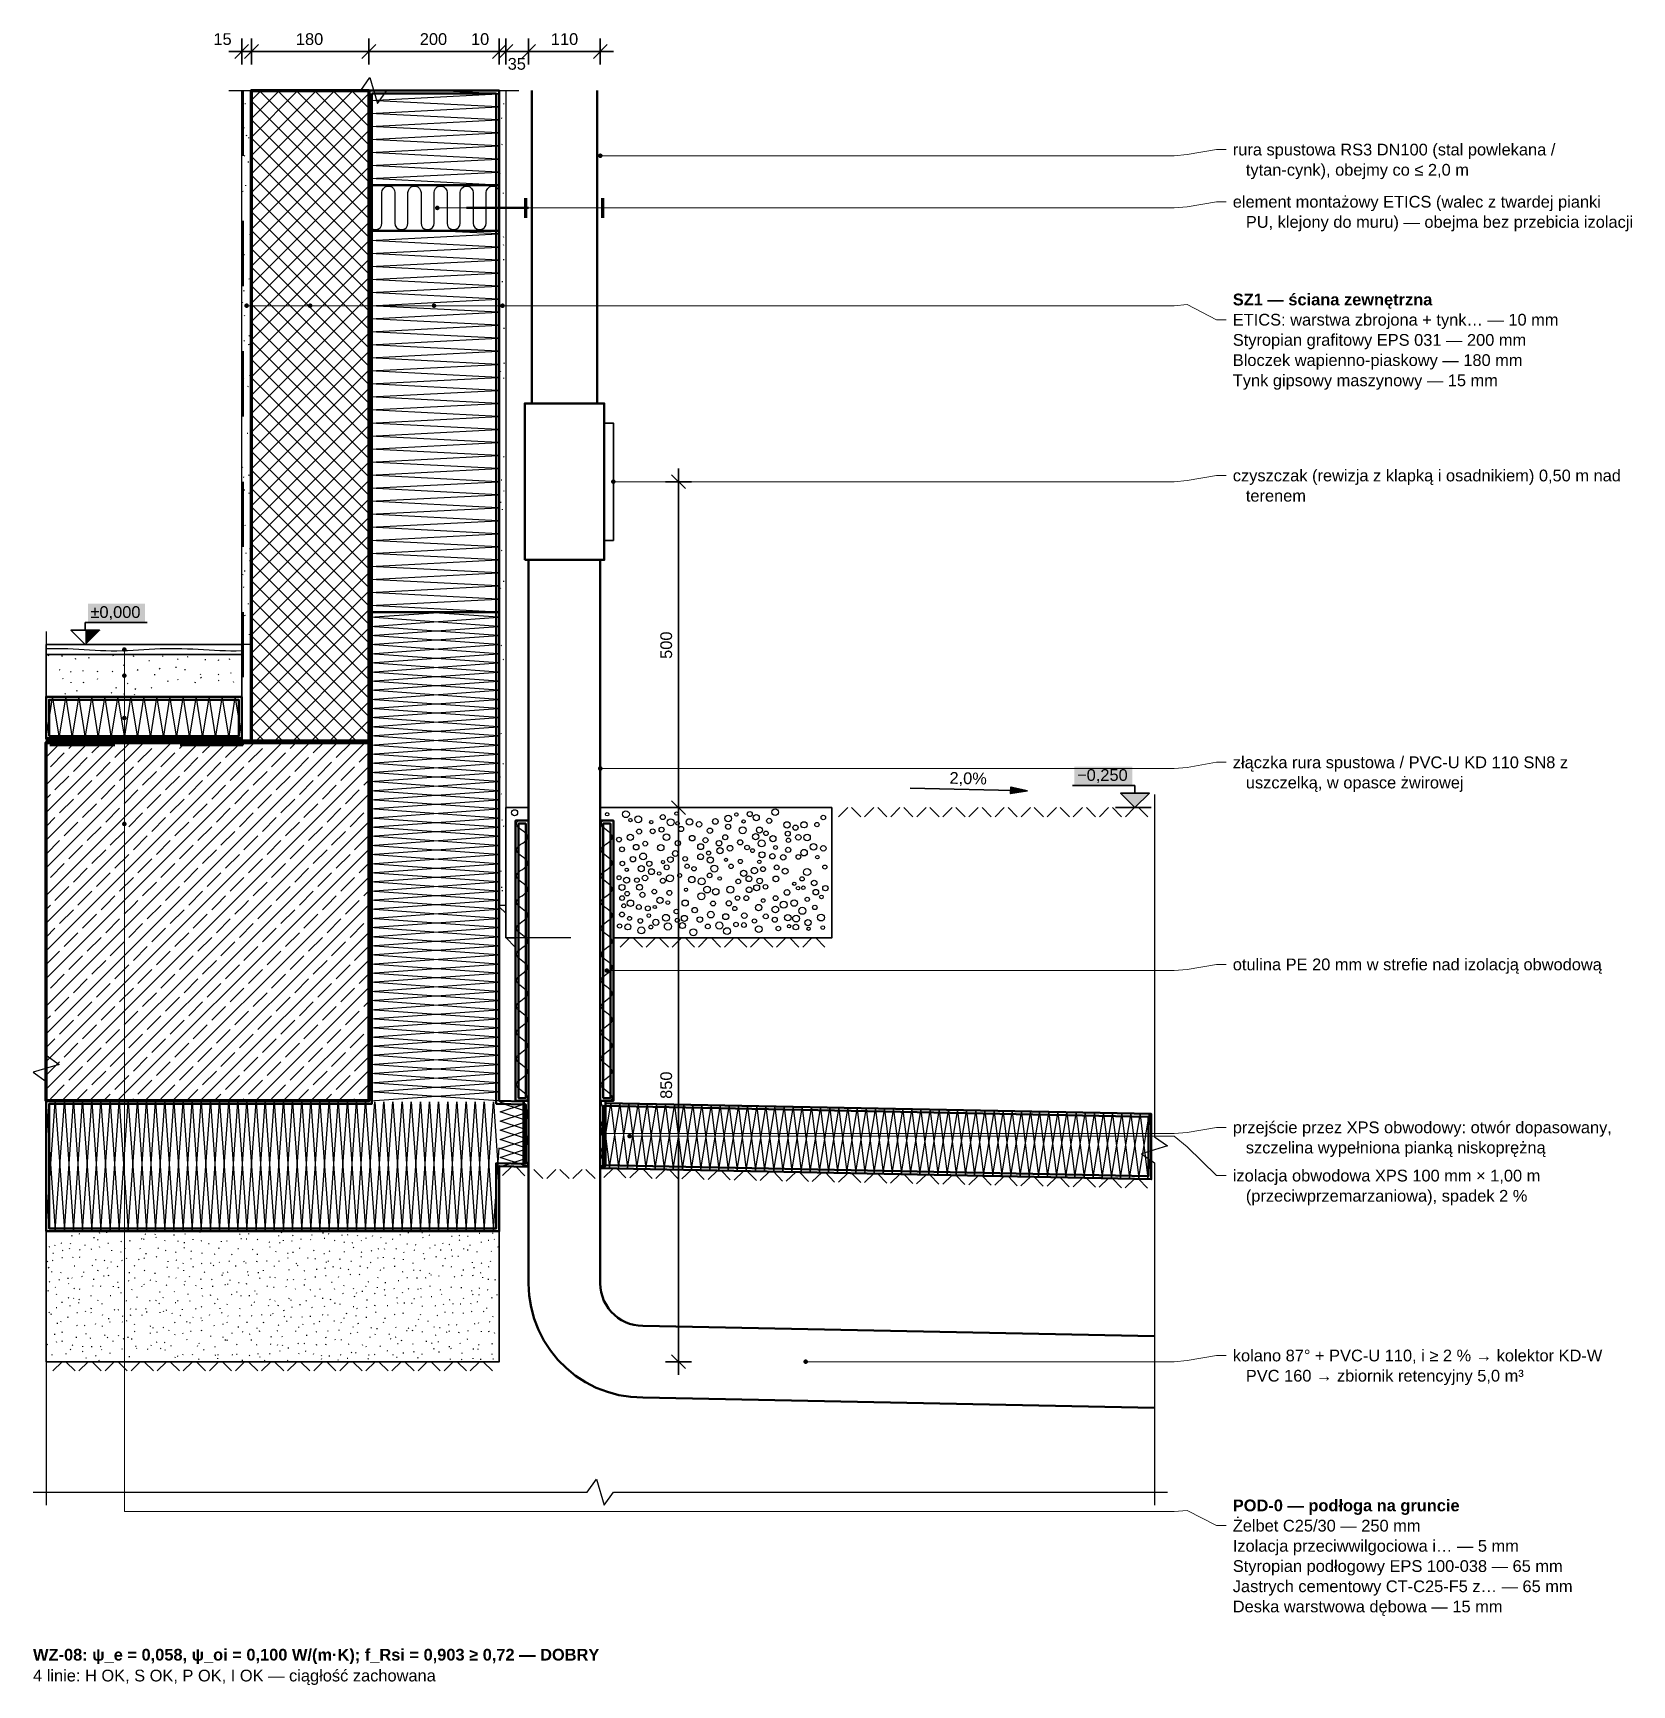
# Model space of a CAD drawing. Header units: metres. Extents: x -0.3 to 46, y -1.6 to 0.9.
# Drawn here: x 43.586 to 46.038, y -1.596 to 0.938 of the extents above; entities that cross this region are included whole.
import ezdxf

# ---------------------------------------------------------------- set-up
doc = ezdxf.new("R2010")
doc.units = ezdxf.units.M
for name, pattern in [('KRESKOWA', [5.25, 4.2, -1.05]), ('KRESKOWA_DROBNA', [3.15, 2.1, -1.05]), ('PUNKTOWA_KROTKA', [6.3, 4.2, -1.05, 0, -1.05])]:
    doc.linetypes.add(name, pattern=pattern)
for name, color, linetype, lineweight, true_color in [('A-DET-HYDRO', 5, 'Continuous', 50, 0x1565c0), ('A-DET-IZOL', 30, 'Continuous', 35, 0xef6c00), ('A-DET-MEMBRANY', 8, 'PUNKTOWA_KROTKA', 25, 0x455a64), ('A-DET-PARO', 6, 'Continuous', 35, 0x7b1fa2), ('A-DET-SZCZEL', 1, 'KRESKOWA', 35, 0xd32f2f)]:
    doc.layers.add(name, color=color, linetype=linetype, lineweight=lineweight, true_color=true_color)
for name, color, linetype, lineweight in [('A-DET-OPIS', 2, 'Continuous', 25), ('A-DET-PRZERWA', 8, 'Continuous', 25), ('A-KRESKOWANIE', 8, 'Continuous', 18), ('A-MASKA', 7, 'Continuous', 18), ('A-OPISY', 2, 'Continuous', 25), ('A-RZEDNE', 1, 'Continuous', 25), ('A-SCIANY-IZOL', 4, 'Continuous', 35), ('A-SCIANY-KONSTR', 7, 'Continuous', 50), ('A-SCIANY-WYK', 8, 'Continuous', 18), ('A-SYMBOLE', 2, 'Continuous', 25), ('A-WARSTWY', 8, 'Continuous', 25), ('A-WIDOK', 7, 'Continuous', 25), ('A-WYMIARY', 1, 'Continuous', 25)]:
    doc.layers.add(name, color=color, linetype=linetype, lineweight=lineweight)
doc.styles.add('PL_ARIAL', font='arial.ttf')
doc.styles.add('PL_ARIAL_B', font='arialbd.ttf')

msp = doc.modelspace()

# ---------------------------------------------------------------- texts
at = {"layer": 'A-DET-OPIS', "style": 'PL_ARIAL_B'}
msp.add_text('WZ-08: ψ_e = 0,058, ψ_oi = 0,100 W/(m·K); f_Rsi = 0,903 ≥ 0,72 — DOBRY', height=0.018, dxfattribs=at).set_placement((43.5863, -1.5585))
at = {"layer": 'A-DET-OPIS', "true_color": 0x1a7f37, "style": 'PL_ARIAL'}
msp.add_text('4 linie: H OK, S OK, P OK, I OK — ciągłość zachowana', height=0.018, dxfattribs=at).set_placement((43.5863, -1.5905))
at = {"layer": 'A-OPISY'}
for s, style, p in [('rura spustowa RS3 DN100 (stal powlekana /', 'PL_ARIAL', (45.4263, 0.7505)), ('tytan-cynk), obejmy co ≤ 2,0 m', 'PL_ARIAL', (45.4463, 0.7195)), ('element montażowy ETICS (walec z twardej pianki', 'PL_ARIAL', (45.4263, 0.6705)), ('PU, klejony do muru) — obejma bez przebicia izolacji', 'PL_ARIAL', (45.4463, 0.6395)), ('SZ1 — ściana zewnętrzna', 'PL_ARIAL_B', (45.4263, 0.5205)), ('ETICS: warstwa zbrojona + tynk… — 10 mm', 'PL_ARIAL', (45.4263, 0.4895)), ('Styropian grafitowy EPS 031 — 200 mm', 'PL_ARIAL', (45.4263, 0.4585)), ('Bloczek wapienno-piaskowy — 180 mm', 'PL_ARIAL', (45.4263, 0.4275)), ('Tynk gipsowy maszynowy — 15 mm', 'PL_ARIAL', (45.4263, 0.3965)), ('czyszczak (rewizja z klapką i osadnikiem) 0,50 m nad', 'PL_ARIAL', (45.4263, 0.2505)), ('terenem', 'PL_ARIAL', (45.4463, 0.2195)), ('złączka rura spustowa / PVC-U KD 110 SN8 z', 'PL_ARIAL', (45.4263, -0.1895)), ('uszczelką, w opasce żwirowej', 'PL_ARIAL', (45.4463, -0.2205)), ('otulina PE 20 mm w strefie nad izolacją obwodową', 'PL_ARIAL', (45.4263, -0.4995)), ('przejście przez XPS obwodowy: otwór dopasowany,', 'PL_ARIAL', (45.4263, -0.7495)), ('szczelina wypełniona pianką niskoprężną', 'PL_ARIAL', (45.4463, -0.7805)), ('izolacja obwodowa XPS 100 mm × 1,00 m', 'PL_ARIAL', (45.4263, -0.8235)), ('(przeciwprzemarzaniowa), spadek 2 %', 'PL_ARIAL', (45.4463, -0.8545)), ('kolano 87° + PVC-U 110, i ≥ 2 % → kolektor KD-W', 'PL_ARIAL', (45.4263, -1.0995)), ('PVC 160 → zbiornik retencyjny 5,0 m³', 'PL_ARIAL', (45.4463, -1.1305)), ('POD-0 — podłoga na gruncie', 'PL_ARIAL_B', (45.4263, -1.3295)), ('Żelbet C25/30 — 250 mm', 'PL_ARIAL', (45.4263, -1.3605)), ('Izolacja przeciwwilgociowa i… — 5 mm', 'PL_ARIAL', (45.4263, -1.3915)), ('Styropian podłogowy EPS 100-038 — 65 mm', 'PL_ARIAL', (45.4263, -1.4225)), ('Jastrych cementowy CT-C25-F5 z… — 65 mm', 'PL_ARIAL', (45.4263, -1.4535)), ('Deska warstwowa dębowa — 15 mm', 'PL_ARIAL', (45.4263, -1.4845))]:
    msp.add_text(s, height=0.018, dxfattribs=dict(at, style=style)).set_placement(p)
at = {"layer": 'A-RZEDNE', "style": 'PL_ARIAL'}
for s, p in [('±0,000', (43.6743, 0.041)), ('−0,250', (45.1875, -0.209))]:
    msp.add_text(s, height=0.018, dxfattribs=at).set_placement(p)
at = {"layer": 'A-SYMBOLE', "style": 'PL_ARIAL'}
msp.add_text('2,0%', height=0.018, rotation=-1.273, dxfattribs=at).set_placement((44.9916, -0.2133))
at = {"layer": 'A-WYMIARY', "style": 'PL_ARIAL'}
for s, p in [('15', (43.8629, 0.92)), ('180', (43.9894, 0.92)), ('200', (44.1794, 0.92)), ('10', (44.2579, 0.92)), ('110', (44.3804, 0.92)), ('35', (44.3142, 0.882))]:
    msp.add_text(s, height=0.018, dxfattribs=at).set_placement(p)
for s, p in [('500', (44.5663, -0.0218)), ('850', (44.5663, -0.6968))]:
    msp.add_text(s, height=0.018, rotation=90, dxfattribs=at).set_placement(p)

# ---------------------------------------------------------------- hatches: boundary and pattern name
at = {"layer": 'A-MASKA', "true_color": 0xffffff}
for points in [[(43.6703, 0.033), (43.7581, 0.033), (43.7581, 0.063), (43.6703, 0.063)], [(45.1835, -0.217), (45.2723, -0.217), (45.2723, -0.187), (45.1835, -0.187)]]:
    msp.add_hatch(color=7, dxfattribs=at).paths.add_polyline_path(points)
at = {"layer": 'A-OPISY', "true_color": 0x000000}
for points in [[(44.4598, 0.75), (44.4597, 0.7509), (44.4593, 0.7517), (44.4587, 0.7525), (44.458, 0.753), (44.4572, 0.7534), (44.4563, 0.7535), (44.4554, 0.7534), (44.4545, 0.753), (44.4538, 0.7525), (44.4532, 0.7517), (44.4529, 0.7509), (44.4528, 0.75), (44.4529, 0.7491), (44.4532, 0.7482), (44.4538, 0.7475), (44.4545, 0.747), (44.4554, 0.7466), (44.4563, 0.7465), (44.4572, 0.7466), (44.458, 0.747), (44.4587, 0.7475), (44.4593, 0.7482), (44.4597, 0.7491)], [(44.2098, 0.67), (44.2097, 0.6709), (44.2093, 0.6717), (44.2087, 0.6725), (44.208, 0.673), (44.2072, 0.6734), (44.2063, 0.6735), (44.2054, 0.6734), (44.2045, 0.673), (44.2038, 0.6725), (44.2032, 0.6717), (44.2029, 0.6709), (44.2028, 0.67), (44.2029, 0.6691), (44.2032, 0.6682), (44.2038, 0.6675), (44.2045, 0.667), (44.2054, 0.6666), (44.2063, 0.6665), (44.2072, 0.6666), (44.208, 0.667), (44.2087, 0.6675), (44.2093, 0.6682), (44.2097, 0.6691)], [(43.9173, 0.52), (43.9172, 0.5209), (43.9168, 0.5218), (43.9162, 0.5225), (43.9155, 0.523), (43.9147, 0.5234), (43.9138, 0.5235), (43.9129, 0.5234), (43.912, 0.523), (43.9113, 0.5225), (43.9107, 0.5218), (43.9104, 0.5209), (43.9103, 0.52), (43.9104, 0.5191), (43.9107, 0.5182), (43.9113, 0.5175), (43.912, 0.517), (43.9129, 0.5166), (43.9138, 0.5165), (43.9147, 0.5166), (43.9155, 0.517), (43.9162, 0.5175), (43.9168, 0.5182), (43.9172, 0.5191)], [(44.0148, 0.52), (44.0147, 0.5209), (44.0143, 0.5218), (44.0137, 0.5225), (44.013, 0.523), (44.0122, 0.5234), (44.0113, 0.5235), (44.0104, 0.5234), (44.0095, 0.523), (44.0088, 0.5225), (44.0082, 0.5218), (44.0079, 0.5209), (44.0078, 0.52), (44.0079, 0.5191), (44.0082, 0.5182), (44.0088, 0.5175), (44.0095, 0.517), (44.0104, 0.5166), (44.0113, 0.5165), (44.0122, 0.5166), (44.013, 0.517), (44.0137, 0.5175), (44.0143, 0.5182), (44.0147, 0.5191)], [(44.2048, 0.52), (44.2047, 0.5209), (44.2043, 0.5218), (44.2037, 0.5225), (44.203, 0.523), (44.2022, 0.5234), (44.2013, 0.5235), (44.2004, 0.5234), (44.1995, 0.523), (44.1988, 0.5225), (44.1982, 0.5218), (44.1979, 0.5209), (44.1978, 0.52), (44.1979, 0.5191), (44.1982, 0.5182), (44.1988, 0.5175), (44.1995, 0.517), (44.2004, 0.5166), (44.2013, 0.5165), (44.2022, 0.5166), (44.203, 0.517), (44.2037, 0.5175), (44.2043, 0.5182), (44.2047, 0.5191)], [(44.3098, 0.52), (44.3097, 0.5209), (44.3093, 0.5218), (44.3087, 0.5225), (44.308, 0.523), (44.3072, 0.5234), (44.3063, 0.5235), (44.3054, 0.5234), (44.3045, 0.523), (44.3038, 0.5225), (44.3032, 0.5218), (44.3029, 0.5209), (44.3028, 0.52), (44.3029, 0.5191), (44.3032, 0.5182), (44.3038, 0.5175), (44.3045, 0.517), (44.3054, 0.5166), (44.3063, 0.5165), (44.3072, 0.5166), (44.308, 0.517), (44.3087, 0.5175), (44.3093, 0.5182), (44.3097, 0.5191)], [(44.4798, 0.25), (44.4797, 0.2509), (44.4793, 0.2517), (44.4787, 0.2525), (44.478, 0.253), (44.4772, 0.2534), (44.4763, 0.2535), (44.4754, 0.2534), (44.4745, 0.253), (44.4738, 0.2525), (44.4732, 0.2517), (44.4729, 0.2509), (44.4728, 0.25), (44.4729, 0.2491), (44.4732, 0.2482), (44.4738, 0.2475), (44.4745, 0.247), (44.4754, 0.2466), (44.4763, 0.2465), (44.4772, 0.2466), (44.478, 0.247), (44.4787, 0.2475), (44.4793, 0.2482), (44.4797, 0.2491)], [(43.7298, -0.0075), (43.7297, -0.0066), (43.7293, -0.0057), (43.7287, -0.005), (43.728, -0.0045), (43.7272, -0.0041), (43.7263, -0.004), (43.7254, -0.0041), (43.7245, -0.0045), (43.7238, -0.005), (43.7232, -0.0057), (43.7229, -0.0066), (43.7228, -0.0075), (43.7229, -0.0084), (43.7232, -0.0093), (43.7238, -0.01), (43.7245, -0.0105), (43.7254, -0.0109), (43.7263, -0.011), (43.7272, -0.0109), (43.728, -0.0105), (43.7287, -0.01), (43.7293, -0.0093), (43.7297, -0.0084)], [(43.7298, -0.0475), (43.7297, -0.0466), (43.7293, -0.0457), (43.7287, -0.045), (43.728, -0.0445), (43.7272, -0.0441), (43.7263, -0.044), (43.7254, -0.0441), (43.7245, -0.0445), (43.7238, -0.045), (43.7232, -0.0457), (43.7229, -0.0466), (43.7228, -0.0475), (43.7229, -0.0484), (43.7232, -0.0493), (43.7238, -0.05), (43.7245, -0.0505), (43.7254, -0.0509), (43.7263, -0.051), (43.7272, -0.0509), (43.728, -0.0505), (43.7287, -0.05), (43.7293, -0.0493), (43.7297, -0.0484)], [(43.7298, -0.1125), (43.7297, -0.1116), (43.7293, -0.1108), (43.7287, -0.11), (43.728, -0.1095), (43.7272, -0.1091), (43.7263, -0.109), (43.7254, -0.1091), (43.7245, -0.1095), (43.7238, -0.11), (43.7232, -0.1108), (43.7229, -0.1116), (43.7228, -0.1125), (43.7229, -0.1134), (43.7232, -0.1143), (43.7238, -0.115), (43.7245, -0.1155), (43.7254, -0.1159), (43.7263, -0.116), (43.7272, -0.1159), (43.728, -0.1155), (43.7287, -0.115), (43.7293, -0.1143), (43.7297, -0.1134)], [(43.7298, -0.1475), (43.7297, -0.1466), (43.7293, -0.1458), (43.7287, -0.145), (43.728, -0.1445), (43.7272, -0.1441), (43.7263, -0.144), (43.7254, -0.1441), (43.7245, -0.1445), (43.7238, -0.145), (43.7232, -0.1458), (43.7229, -0.1466), (43.7228, -0.1475), (43.7229, -0.1484), (43.7232, -0.1493), (43.7238, -0.15), (43.7245, -0.1505), (43.7254, -0.1509), (43.7263, -0.151), (43.7272, -0.1509), (43.728, -0.1505), (43.7287, -0.15), (43.7293, -0.1493), (43.7297, -0.1484)], [(44.4598, -0.19), (44.4597, -0.1891), (44.4593, -0.1883), (44.4587, -0.1875), (44.458, -0.187), (44.4572, -0.1866), (44.4563, -0.1865), (44.4554, -0.1866), (44.4545, -0.187), (44.4538, -0.1875), (44.4532, -0.1883), (44.4529, -0.1891), (44.4528, -0.19), (44.4529, -0.1909), (44.4532, -0.1918), (44.4538, -0.1925), (44.4545, -0.193), (44.4554, -0.1934), (44.4563, -0.1935), (44.4572, -0.1934), (44.458, -0.193), (44.4587, -0.1925), (44.4593, -0.1918), (44.4597, -0.1909)], [(43.7298, -0.275), (43.7297, -0.2741), (43.7293, -0.2733), (43.7287, -0.2725), (43.728, -0.272), (43.7272, -0.2716), (43.7263, -0.2715), (43.7254, -0.2716), (43.7245, -0.272), (43.7238, -0.2725), (43.7232, -0.2733), (43.7229, -0.2741), (43.7228, -0.275), (43.7229, -0.2759), (43.7232, -0.2767), (43.7238, -0.2775), (43.7245, -0.278), (43.7254, -0.2784), (43.7263, -0.2785), (43.7272, -0.2784), (43.728, -0.278), (43.7287, -0.2775), (43.7293, -0.2767), (43.7297, -0.2759)], [(44.4698, -0.5), (44.4697, -0.4991), (44.4693, -0.4983), (44.4687, -0.4975), (44.468, -0.497), (44.4672, -0.4966), (44.4663, -0.4965), (44.4654, -0.4966), (44.4645, -0.497), (44.4638, -0.4975), (44.4632, -0.4983), (44.4629, -0.4991), (44.4628, -0.5), (44.4629, -0.5009), (44.4632, -0.5018), (44.4638, -0.5025), (44.4645, -0.503), (44.4654, -0.5034), (44.4663, -0.5035), (44.4672, -0.5034), (44.468, -0.503), (44.4687, -0.5025), (44.4693, -0.5018), (44.4697, -0.5009)], [(44.4638, -0.75), (44.4637, -0.7491), (44.4633, -0.7482), (44.4627, -0.7475), (44.462, -0.747), (44.4612, -0.7466), (44.4603, -0.7465), (44.4594, -0.7466), (44.4585, -0.747), (44.4578, -0.7475), (44.4572, -0.7482), (44.4569, -0.7491), (44.4568, -0.75), (44.4569, -0.7509), (44.4572, -0.7518), (44.4578, -0.7525), (44.4585, -0.753), (44.4594, -0.7534), (44.4603, -0.7535), (44.4612, -0.7534), (44.462, -0.753), (44.4627, -0.7525), (44.4633, -0.7518), (44.4637, -0.7509)], [(44.5048, -0.754), (44.5047, -0.7531), (44.5043, -0.7522), (44.5037, -0.7515), (44.503, -0.751), (44.5022, -0.7506), (44.5013, -0.7505), (44.5004, -0.7506), (44.4995, -0.751), (44.4988, -0.7515), (44.4982, -0.7522), (44.4979, -0.7531), (44.4978, -0.754), (44.4979, -0.7549), (44.4982, -0.7558), (44.4988, -0.7565), (44.4995, -0.757), (44.5004, -0.7574), (44.5013, -0.7575), (44.5022, -0.7574), (44.503, -0.757), (44.5037, -0.7565), (44.5043, -0.7558), (44.5047, -0.7549)], [(44.7748, -1.1), (44.7747, -1.0991), (44.7743, -1.0983), (44.7737, -1.0975), (44.773, -1.097), (44.7722, -1.0966), (44.7713, -1.0965), (44.7704, -1.0966), (44.7695, -1.097), (44.7688, -1.0975), (44.7682, -1.0983), (44.7679, -1.0991), (44.7678, -1.1), (44.7679, -1.1009), (44.7682, -1.1018), (44.7688, -1.1025), (44.7695, -1.103), (44.7704, -1.1034), (44.7713, -1.1035), (44.7722, -1.1034), (44.773, -1.103), (44.7737, -1.1025), (44.7743, -1.1018), (44.7747, -1.1009)]]:
    msp.add_hatch(color=7, dxfattribs=at).paths.add_polyline_path(points)
at = {"layer": 'A-RZEDNE', "true_color": 0x000000}
for points in [[(43.6663, 0), (43.6883, 0.022), (43.6663, 0.022)], [(45.2763, -0.25), (45.2983, -0.228), (45.2543, -0.228)]]:
    msp.add_hatch(color=7, dxfattribs=at).paths.add_polyline_path(points)
at = {"layer": 'A-SYMBOLE', "true_color": 0x000000}
msp.add_hatch(color=7, dxfattribs=at).paths.add_polyline_path([(45.1113, -0.224), (45.0856, -0.2284), (45.0859, -0.2185)])

# ---------------------------------------------------------------- linework, layer by layer
at = {"layer": 'A-DET-HYDRO', "linetype": 'Continuous', "lineweight": 70, "ltscale": 0.01, "true_color": 0x1565c0, "flags": 128}
for points in [[(44.1043, -0.7), (44.1043, -0.1475), (44.1043, 0.05)], [(43.6063, -0.1475), (44.1013, -0.1475)]]:
    msp.add_lwpolyline(points, dxfattribs=at)
at = {"layer": 'A-DET-IZOL', "lineweight": 50, "ltscale": 0.01, "true_color": 0xef6c00}
for points in [[(44.1058, 0.8455), (44.2968, 0.8455), (44.2968, -0.7044), (44.3418, -0.7053), (44.3418, -0.7963), (44.2968, -0.7954), (44.2968, -0.8955), (43.6108, -0.8955), (43.6108, -0.7045), (44.1058, -0.7045)], [(43.6108, -0.1405), (43.6108, -0.0845), (43.9018, -0.0845), (43.9018, -0.1405)], [(44.3418, -0.6955), (44.3308, -0.6955), (44.3308, -0.2745), (44.3418, -0.2745)], [(44.4608, -0.6955), (44.4608, -0.2745), (44.4718, -0.2745), (44.4718, -0.6955)], [(44.4608, -0.7987), (44.4608, -0.7077), (45.2968, -0.7244), (45.2968, -0.8154)]]:
    msp.add_lwpolyline(points, close=True, dxfattribs=at)
at = {"layer": 'A-DET-MEMBRANY', "linetype": 'KRESKOWA_DROBNA', "lineweight": 25, "ltscale": 0.01, "true_color": 0x757575, "flags": 128}
for points in [[(44.8113, -0.25), (44.8113, -0.45), (44.3113, -0.45)], [(43.6063, -0.9), (44.3013, -0.9)]]:
    msp.add_lwpolyline(points, dxfattribs=at)
at = {"layer": 'A-DET-PARO', "linetype": 'Continuous', "lineweight": 50, "ltscale": 0.01, "true_color": 0x7b1fa2, "flags": 128}
msp.add_lwpolyline([(43.6063, -0.1435), (43.9063, -0.1435)], dxfattribs=at)
at = {"layer": 'A-DET-PRZERWA', "lineweight": 25, "ltscale": 0.01, "true_color": 0x000000}
for points in [[(43.8863, 0.85), (44.0888, 0.85), (44.1028, 0.87), (44.1148, 0.83), (44.1288, 0.85), (44.3313, 0.85)], [(43.6063, 0.02), (43.6063, -0.63), (43.6263, -0.644), (43.5863, -0.656), (43.6063, -0.67), (43.6063, -1.32)], [(45.3063, -0.23), (45.3063, -0.755), (45.3263, -0.769), (45.2863, -0.781), (45.3063, -0.795), (45.3063, -1.32)], [(43.5863, -1.3), (44.4363, -1.3), (44.4503, -1.28), (44.4623, -1.32), (44.4763, -1.3), (45.3263, -1.3)]]:
    msp.add_lwpolyline(points, dxfattribs=at)
at = {"layer": 'A-DET-SZCZEL', "linetype": 'KRESKOWA', "lineweight": 50, "ltscale": 0.01, "true_color": 0xd32f2f, "flags": 128}
msp.add_lwpolyline([(43.9078, 0.85), (43.9078, -0.154), (43.6063, -0.154)], dxfattribs=at)
at = {"layer": 'A-KRESKOWANIE', "lineweight": 25, "ltscale": 0.01}
for points in [[(43.9213, 0.6938), (44.0774, 0.85)], [(43.9213, 0.7221), (44.0492, 0.85)], [(43.9213, 0.7504), (44.0209, 0.85)], [(43.9213, 0.7787), (43.9926, 0.85)], [(43.9213, 0.807), (43.9643, 0.85)], [(43.9213, 0.8352), (43.936, 0.85)], [(43.9213, 0.6655), (44.1013, 0.8455)], [(44.1013, 0.6818), (43.9331, 0.85)], [(44.1013, 0.7101), (43.9614, 0.85)], [(44.1013, 0.7384), (43.9897, 0.85)], [(44.1013, 0.7667), (44.0179, 0.85)], [(44.1013, 0.7949), (44.0462, 0.85)], [(44.1013, 0.8232), (44.0745, 0.85)], [(44.2998, 0.705), (44.1028, 0.715), (44.2998, 0.725), (44.1028, 0.735), (44.2998, 0.745), (44.1028, 0.755), (44.2998, 0.765), (44.1028, 0.775), (44.2998, 0.785), (44.1028, 0.795), (44.2998, 0.805), (44.1028, 0.815), (44.2998, 0.825), (44.1028, 0.835), (44.2998, 0.845), (44.2013, 0.85)], [(43.9078, 0.8162), (43.9089, 0.8165)], [(43.9109, 0.8302), (43.9121, 0.8303)], [(43.9194, 0.8279), (43.9206, 0.8281)], [(44.1013, 0.6535), (43.9213, 0.8335)], [(43.9213, 0.6373), (44.1013, 0.8173)], [(44.3081, 0.8291), (44.3084, 0.8302)], [(43.9102, 0.7921), (43.9101, 0.7933)], [(44.1013, 0.6252), (43.9213, 0.8052)], [(43.9213, 0.609), (44.1013, 0.789)], [(44.3056, 0.8072), (44.3045, 0.8076)], [(43.9133, 0.7813), (43.9145, 0.7814)], [(43.9171, 0.7768), (43.9172, 0.778)], [(44.1013, 0.597), (43.9213, 0.777)], [(43.9213, 0.5807), (44.1013, 0.7607)], [(44.3063, 0.767), (44.3051, 0.7673)], [(43.9103, 0.7496), (43.911, 0.7506)], [(43.917, 0.7401), (43.9158, 0.7402)], [(44.1013, 0.5687), (43.9213, 0.7487)], [(43.9213, 0.5524), (44.1013, 0.7324)], [(44.1013, 0.5404), (43.9213, 0.7204)], [(44.3034, 0.7216), (44.3024, 0.7222)], [(43.9085, 0.6948), (43.908, 0.6959)], [(43.9125, 0.7037), (43.9125, 0.7049)], [(43.9213, 0.5241), (44.1013, 0.7041)], [(44.1013, 0.5121), (43.9213, 0.6921)], [(44.1013, 0.6935), (44.1013, 0.6935), (44.1013, 0.6465), (44.1019, 0.6431), (44.1036, 0.6401), (44.1063, 0.6378), (44.1095, 0.6367), (44.113, 0.6367), (44.1163, 0.6378), (44.1189, 0.6401), (44.1207, 0.6431), (44.1213, 0.6465), (44.1213, 0.6935), (44.1219, 0.6969), (44.1236, 0.6999), (44.1263, 0.7022), (44.1295, 0.7033), (44.133, 0.7033), (44.1363, 0.7022), (44.1389, 0.6999), (44.1407, 0.6969), (44.1413, 0.6935), (44.1413, 0.6465), (44.1419, 0.6431), (44.1436, 0.6401), (44.1463, 0.6378), (44.1495, 0.6367), (44.153, 0.6367), (44.1563, 0.6378), (44.1589, 0.6401), (44.1607, 0.6431), (44.1613, 0.6465), (44.1613, 0.6935), (44.1619, 0.6969), (44.1636, 0.6999), (44.1663, 0.7022), (44.1695, 0.7033), (44.173, 0.7033), (44.1763, 0.7022), (44.1789, 0.6999), (44.1807, 0.6969), (44.1813, 0.6935), (44.1813, 0.6465), (44.1819, 0.6431), (44.1836, 0.6401), (44.1863, 0.6378), (44.1895, 0.6367), (44.193, 0.6367), (44.1963, 0.6378), (44.1989, 0.6401), (44.2007, 0.6431), (44.2013, 0.6465), (44.2013, 0.6935), (44.2019, 0.6969), (44.2036, 0.6999), (44.2063, 0.7022), (44.2095, 0.7033), (44.213, 0.7033), (44.2163, 0.7022), (44.2189, 0.6999), (44.2207, 0.6969), (44.2213, 0.6935), (44.2213, 0.6465), (44.2219, 0.6431), (44.2236, 0.6401), (44.2263, 0.6378), (44.2295, 0.6367), (44.233, 0.6367), (44.2363, 0.6378), (44.2389, 0.6401), (44.2407, 0.6431), (44.2413, 0.6465), (44.2413, 0.6935), (44.2419, 0.6969), (44.2436, 0.6999), (44.2463, 0.7022), (44.2495, 0.7033), (44.253, 0.7033), (44.2563, 0.7022), (44.2589, 0.6999), (44.2607, 0.6969), (44.2613, 0.6935), (44.2613, 0.6465), (44.2619, 0.6431), (44.2636, 0.6401), (44.2663, 0.6378), (44.2695, 0.6367), (44.273, 0.6367), (44.2763, 0.6378), (44.2789, 0.6401), (44.2807, 0.6431), (44.2813, 0.6465), (44.2813, 0.6935), (44.2819, 0.6969), (44.2836, 0.6999), (44.2863, 0.7022), (44.2895, 0.7033), (44.293, 0.7033), (44.2963, 0.7022), (44.2989, 0.6999), (44.3007, 0.6969), (44.3013, 0.6935)], [(44.308, 0.6919), (44.3077, 0.693)], [(43.9213, 0.4958), (44.1013, 0.6758)], [(44.1013, 0.4838), (43.9213, 0.6638)], [(43.9213, 0.4675), (44.1013, 0.6475)], [(44.1013, 0.4555), (43.9213, 0.6355)], [(44.2998, 0.05), (44.1028, 0.06), (44.2998, 0.07), (44.1028, 0.08), (44.2998, 0.09), (44.1028, 0.1), (44.2998, 0.11), (44.1028, 0.12), (44.2998, 0.13), (44.1028, 0.14), (44.2998, 0.15), (44.1028, 0.16), (44.2998, 0.17), (44.1028, 0.18), (44.2998, 0.19), (44.1028, 0.2), (44.2998, 0.21), (44.1028, 0.22), (44.2998, 0.23), (44.1028, 0.24), (44.2998, 0.25), (44.1028, 0.26), (44.2998, 0.27), (44.1028, 0.28), (44.2998, 0.29), (44.1028, 0.3), (44.2998, 0.31), (44.1028, 0.32), (44.2998, 0.33), (44.1028, 0.34), (44.2998, 0.35), (44.1028, 0.36), (44.2998, 0.37), (44.1028, 0.38), (44.2998, 0.39), (44.1028, 0.4), (44.2998, 0.41), (44.1028, 0.42), (44.2998, 0.43), (44.1028, 0.44), (44.2998, 0.45), (44.1028, 0.46), (44.2998, 0.47), (44.1028, 0.48), (44.2998, 0.49), (44.1028, 0.5), (44.2998, 0.51), (44.1028, 0.52), (44.2998, 0.53), (44.1028, 0.54), (44.2998, 0.55), (44.1028, 0.56), (44.2998, 0.57), (44.1028, 0.58), (44.2998, 0.59), (44.1028, 0.6), (44.2998, 0.61), (44.1028, 0.62), (44.2998, 0.63), (44.2013, 0.635)], [(43.9087, 0.6076), (43.9084, 0.6088)], [(43.9191, 0.6285), (43.9194, 0.6296)], [(43.9213, 0.4393), (44.1013, 0.6193)], [(44.3084, 0.6247), (44.3077, 0.6257)], [(44.3084, 0.6124), (44.3078, 0.6135)], [(43.9101, 0.5976), (43.9102, 0.5988)], [(44.1013, 0.4273), (43.9213, 0.6073)], [(43.9213, 0.411), (44.1013, 0.591)], [(44.3087, 0.5906), (44.3075, 0.5906)], [(43.908, 0.5603), (43.9069, 0.5607)], [(43.9081, 0.5783), (43.9079, 0.5794)], [(43.9181, 0.5602), (43.9176, 0.5613)], [(44.1013, 0.399), (43.9213, 0.579)], [(43.9213, 0.3827), (44.1013, 0.5627)], [(43.91, 0.542), (43.9096, 0.5431)], [(44.1013, 0.3707), (43.9213, 0.5507)], [(43.9213, 0.3544), (44.1013, 0.5344)], [(44.3062, 0.5563), (44.3065, 0.5574)], [(43.9078, 0.5237), (43.9074, 0.5248)], [(44.1013, 0.3424), (43.9213, 0.5224)], [(43.9105, 0.5046), (43.9111, 0.5057)], [(43.9213, 0.3261), (44.1013, 0.5061)], [(44.1013, 0.3141), (43.9213, 0.4941)], [(44.308, 0.4855), (44.3092, 0.4855)], [(43.9104, 0.4658), (43.9096, 0.4666)], [(43.9169, 0.4607), (43.918, 0.4611)], [(43.9173, 0.4735), (43.9181, 0.4744)], [(43.9213, 0.2978), (44.1013, 0.4778)], [(44.1013, 0.2858), (43.9213, 0.4658)], [(43.9213, 0.2696), (44.1013, 0.4496)], [(44.1013, 0.2575), (43.9213, 0.4375)], [(44.3088, 0.4314), (44.3092, 0.4326)], [(43.9092, 0.4084), (43.9098, 0.4094)], [(43.9185, 0.4123), (43.9191, 0.4133)], [(43.9213, 0.2413), (44.1013, 0.4213)], [(44.1013, 0.2293), (43.9213, 0.4093)], [(44.3037, 0.4179), (44.3034, 0.4191)], [(44.3082, 0.4081), (44.3082, 0.4093)], [(43.9168, 0.3954), (43.9158, 0.3959)], [(43.9213, 0.213), (44.1013, 0.393)], [(44.1013, 0.201), (43.9213, 0.381)], [(43.9213, 0.1847), (44.1013, 0.3647)], [(44.1013, 0.1727), (43.9213, 0.3527)], [(43.9213, 0.1564), (44.1013, 0.3364)], [(43.9159, 0.3239), (43.9147, 0.324)], [(44.1013, 0.1444), (43.9213, 0.3244)], [(43.9213, 0.1281), (44.1013, 0.3081)], [(44.1013, 0.1161), (43.9213, 0.2961)], [(43.9213, 0.0999), (44.1013, 0.2799)], [(44.3086, 0.2876), (44.3078, 0.2885)], [(43.9082, 0.2712), (43.9074, 0.2722)], [(43.9103, 0.2565), (43.9091, 0.2568)], [(43.9169, 0.2602), (43.9181, 0.2604)], [(44.1013, 0.0878), (43.9213, 0.2678)], [(43.9105, 0.2366), (43.9105, 0.2378)], [(43.9177, 0.2318), (43.9177, 0.233)], [(43.9213, 0.0716), (44.1013, 0.2516)], [(44.1013, 0.0596), (43.9213, 0.2396)], [(44.3053, 0.2524), (44.3041, 0.2524)], [(44.3084, 0.2355), (44.3089, 0.2365)], [(43.9213, 0.0433), (44.1013, 0.2233)], [(44.1013, 0.0313), (43.9213, 0.2113)], [(44.303, 0.2186), (44.3042, 0.2186)], [(44.3065, 0.2069), (44.3062, 0.208)], [(43.9122, 0.1822), (43.9117, 0.1833)], [(43.9213, 0.015), (44.1013, 0.195)], [(44.1013, 0.003), (43.9213, 0.183)], [(43.9213, -0.0133), (44.1013, 0.1667)], [(44.1013, -0.0253), (43.9213, 0.1547)], [(43.9124, 0.1405), (43.9135, 0.1409)], [(43.9181, 0.1289), (43.9192, 0.1292)], [(43.9192, 0.1463), (43.9187, 0.1474)], [(43.9213, -0.0416), (44.1013, 0.1384)], [(44.3058, 0.1439), (44.3048, 0.1445)], [(43.9081, 0.107), (43.9084, 0.1082)], [(43.9114, 0.1127), (43.9102, 0.1128)], [(44.1013, -0.0536), (43.9213, 0.1264)], [(43.9213, -0.0699), (44.1013, 0.1101)], [(43.9099, 0.0876), (43.9088, 0.0882)], [(44.1013, -0.0819), (43.9213, 0.0981)], [(43.9213, -0.0981), (44.1013, 0.0819)], [(44.3038, 0.0858), (44.3034, 0.0869)], [(44.3084, 0.0966), (44.3084, 0.0978)], [(43.9169, 0.0622), (43.9166, 0.0633)], [(44.1013, -0.1101), (43.9213, 0.0699)], [(43.9213, -0.1264), (44.1013, 0.0536)], [(43.9115, 0.0439), (43.9112, 0.045)], [(44.1013, -0.1384), (43.9213, 0.0416)], [(44.2998, -0.7), (44.1028, -0.686), (44.2998, -0.672), (44.1028, -0.658), (44.2998, -0.644), (44.1028, -0.63), (44.2998, -0.616), (44.1028, -0.602), (44.2998, -0.588), (44.1028, -0.574), (44.2998, -0.56), (44.1028, -0.546), (44.2998, -0.532), (44.1028, -0.518), (44.2998, -0.504), (44.1028, -0.49), (44.2998, -0.476), (44.1028, -0.462), (44.2998, -0.448), (44.1028, -0.434), (44.2998, -0.42), (44.1028, -0.406), (44.2998, -0.392), (44.1028, -0.378), (44.2998, -0.364), (44.1028, -0.35), (44.2998, -0.336), (44.1028, -0.322), (44.2998, -0.308), (44.1028, -0.294), (44.2998, -0.28), (44.1028, -0.266), (44.2998, -0.252), (44.1028, -0.238), (44.2998, -0.224), (44.1028, -0.21), (44.2998, -0.196), (44.1028, -0.182), (44.2998, -0.168), (44.1028, -0.154), (44.2998, -0.14), (44.1028, -0.126), (44.2998, -0.112), (44.1028, -0.098), (44.2998, -0.084), (44.1028, -0.07), (44.2998, -0.056), (44.1028, -0.042), (44.2998, -0.028), (44.1028, -0.014), (44.2998, 0), (44.1028, 0.014), (44.2998, 0.028), (44.1028, 0.042), (44.2153, 0.05)], [(44.1028, -0.7), (44.2998, -0.686), (44.1028, -0.672), (44.2998, -0.658), (44.1028, -0.644), (44.2998, -0.63), (44.1028, -0.616), (44.2998, -0.602), (44.1028, -0.588), (44.2998, -0.574), (44.1028, -0.56), (44.2998, -0.546), (44.1028, -0.532), (44.2998, -0.518), (44.1028, -0.504), (44.2998, -0.49), (44.1028, -0.476), (44.2998, -0.462), (44.1028, -0.448), (44.2998, -0.434), (44.1028, -0.42), (44.2998, -0.406), (44.1028, -0.392), (44.2998, -0.378), (44.1028, -0.364), (44.2998, -0.35), (44.1028, -0.336), (44.2998, -0.322), (44.1028, -0.308), (44.2998, -0.294), (44.1028, -0.28), (44.2998, -0.266), (44.1028, -0.252), (44.2998, -0.238), (44.1028, -0.224), (44.2998, -0.21), (44.1028, -0.196), (44.2998, -0.182), (44.1028, -0.168), (44.2998, -0.154), (44.1028, -0.14), (44.2998, -0.126), (44.1028, -0.112), (44.2998, -0.098), (44.1028, -0.084), (44.2998, -0.07), (44.1028, -0.056), (44.2998, -0.042), (44.1028, -0.028), (44.2998, -0.014), (44.1028, 0), (44.2998, 0.014), (44.1028, 0.028), (44.2998, 0.042), (44.1872, 0.05)], [(43.9182, 0.0152), (43.9184, 0.0163)], [(44.0846, -0.15), (43.9213, 0.0133)], [(43.926, -0.15), (44.1013, 0.0253)], [(43.6063, -0.0059), (43.6146, -0.0057), (43.6229, -0.0057), (43.6313, -0.0058), (43.6396, -0.0061), (43.6479, -0.0064), (43.6563, -0.0069), (43.6646, -0.0074), (43.6729, -0.0079), (43.6813, -0.0084), (43.6896, -0.0088), (43.6979, -0.0091), (43.7063, -0.0093), (43.7146, -0.0093), (43.7229, -0.0092), (43.7313, -0.0089), (43.7396, -0.0085), (43.7479, -0.008), (43.7563, -0.0075), (43.7646, -0.007), (43.7729, -0.0065), (43.7813, -0.0061), (43.7896, -0.0058), (43.7979, -0.0057), (43.8063, -0.0057), (43.8146, -0.0059), (43.8229, -0.0062), (43.8313, -0.0066), (43.8396, -0.0071), (43.8479, -0.0076), (43.8563, -0.0081), (43.8646, -0.0086), (43.8729, -0.0089), (43.8813, -0.0092), (43.8896, -0.0093), (43.8979, -0.0093), (43.9063, -0.0091)], [(43.6102, -0.0172), (43.6106, -0.0158)], [(43.6312, -0.018), (43.6301, -0.0171)], [(43.6519, -0.0226), (43.6515, -0.0213)], [(43.6723, -0.021), (43.6717, -0.0197)], [(43.7095, -0.0178), (43.7092, -0.0164)], [(43.7408, -0.0186), (43.7404, -0.0173)], [(43.7637, -0.0244), (43.7651, -0.0242)], [(43.7852, -0.0183), (43.7851, -0.0169)], [(43.8079, -0.0228), (43.8088, -0.0218)], [(43.8231, -0.0188), (43.8243, -0.0181)], [(43.851, -0.0238), (43.8508, -0.0225)], [(43.8717, -0.0241), (43.8704, -0.0239)], [(43.8873, -0.0224), (43.8884, -0.0215)], [(44.0563, -0.15), (43.9213, -0.015)], [(43.9543, -0.15), (44.1013, -0.003)], [(44.3041, -0.0012), (44.3052, -0.0009)], [(44.3085, -0.0235), (44.3074, -0.023)], [(43.628, -0.0391), (43.6267, -0.0386)], [(43.6445, -0.042), (43.6435, -0.041)], [(43.663, -0.0409), (43.6629, -0.0395)], [(43.6847, -0.0412), (43.686, -0.0407)], [(43.7074, -0.0418), (43.7084, -0.0408)], [(43.726, -0.032), (43.7248, -0.0313)], [(43.7467, -0.0394), (43.7475, -0.0382)], [(43.7722, -0.0459), (43.7736, -0.0457)], [(43.7811, -0.0374), (43.7803, -0.0362)], [(43.8049, -0.0347), (43.8063, -0.0343)], [(43.8196, -0.0392), (43.8195, -0.0378)], [(43.8437, -0.0463), (43.843, -0.0452)], [(43.8444, -0.0513), (43.8438, -0.05)], [(43.8702, -0.0464), (43.8713, -0.0455)], [(43.8902, -0.0445), (43.8897, -0.0431)], [(44.028, -0.15), (43.9213, -0.0433)], [(43.9825, -0.15), (44.1013, -0.0313)], [(43.6323, -0.0531), (43.6318, -0.0518)], [(43.6348, -0.076), (43.6358, -0.0751)], [(43.6448, -0.0588), (43.6448, -0.0574)], [(43.6543, -0.0711), (43.653, -0.0706)], [(43.6645, -0.0587), (43.6632, -0.0582)], [(43.6849, -0.0529), (43.6857, -0.0517)], [(43.7061, -0.0745), (43.7072, -0.0736)], [(43.7144, -0.0671), (43.7137, -0.0659)], [(43.7262, -0.0765), (43.7256, -0.0752)], [(43.7323, -0.0602), (43.731, -0.0598)], [(43.7431, -0.0686), (43.7438, -0.0674)], [(43.7676, -0.0667), (43.7686, -0.0657)], [(43.7934, -0.0571), (43.7932, -0.0557)], [(43.809, -0.0545), (43.8082, -0.0533)], [(43.835, -0.0585), (43.8355, -0.0572)], [(43.8708, -0.0551), (43.8719, -0.0543)], [(43.8943, -0.0583), (43.8935, -0.0572)], [(43.9997, -0.15), (43.9213, -0.0716)], [(44.0108, -0.15), (44.1013, -0.0596)], [(43.6063, -0.1435), (43.6163, -0.0815), (43.6263, -0.1435), (43.6363, -0.0815), (43.6463, -0.1435), (43.6563, -0.0815), (43.6663, -0.1435), (43.6763, -0.0815), (43.6863, -0.1435), (43.6963, -0.0815), (43.7063, -0.1435), (43.7163, -0.0815), (43.7263, -0.1435), (43.7363, -0.0815), (43.7463, -0.1435), (43.7563, -0.0815), (43.7663, -0.1435), (43.7763, -0.0815), (43.7863, -0.1435), (43.7963, -0.0815), (43.8063, -0.1435), (43.8163, -0.0815), (43.8263, -0.1435), (43.8363, -0.0815), (43.8463, -0.1435), (43.8563, -0.0815), (43.8663, -0.1435), (43.8763, -0.0815), (43.8863, -0.1435), (43.8963, -0.0815), (43.9063, -0.1435)], [(43.7425, -0.0776), (43.7417, -0.0765)], [(43.9714, -0.15), (43.9213, -0.0999)], [(44.0391, -0.15), (44.1013, -0.0878)], [(44.0674, -0.15), (44.1013, -0.1161)], [(43.6063, -0.3849), (43.8411, -0.15)], [(43.6063, -0.3424), (43.7987, -0.15)], [(43.6063, -0.3), (43.7563, -0.15)], [(43.6063, -0.2576), (43.7138, -0.15)], [(43.6063, -0.2151), (43.6714, -0.15)], [(43.6063, -0.1727), (43.629, -0.15)], [(43.6063, -0.1515), (43.6078, -0.15)], [(43.6335, -0.4), (43.8835, -0.15)], [(43.6411, -0.1591), (43.6502, -0.15)], [(43.676, -0.4), (43.926, -0.15)], [(43.6765, -0.1662), (43.6926, -0.15)], [(43.7118, -0.1732), (43.733, -0.152)], [(43.7184, -0.4), (43.9684, -0.15)], [(43.7608, -0.4), (44.0108, -0.15)], [(43.7755, -0.152), (43.7775, -0.15)], [(43.8033, -0.4), (44.0533, -0.15)], [(43.8108, -0.1591), (43.8199, -0.15)], [(43.8457, -0.4), (44.0957, -0.15)], [(43.8462, -0.1662), (43.8623, -0.15)], [(43.8815, -0.1732), (43.9027, -0.152)], [(43.9431, -0.15), (43.9213, -0.1281)], [(43.9452, -0.152), (43.9472, -0.15)], [(43.9805, -0.1591), (43.9896, -0.15)], [(44.0159, -0.1662), (44.032, -0.15)], [(44.0512, -0.1732), (44.0724, -0.152)], [(44.0957, -0.15), (44.1013, -0.1444)], [(44.3047, -0.1371), (44.304, -0.1361)], [(43.6128, -0.1874), (43.634, -0.1662)], [(43.6482, -0.1945), (43.6694, -0.1732)], [(43.7472, -0.1803), (43.7684, -0.1591)], [(43.7825, -0.1874), (43.8037, -0.1662)], [(43.8179, -0.1945), (43.8391, -0.1732)], [(43.9169, -0.1803), (43.9381, -0.1591)], [(43.9522, -0.1874), (43.9734, -0.1662)], [(43.9876, -0.1945), (44.0088, -0.1732)], [(44.0866, -0.1803), (44.1013, -0.1656)], [(43.6199, -0.2227), (43.6411, -0.2015)], [(43.6835, -0.2015), (43.7047, -0.1803)], [(43.7189, -0.2086), (43.7401, -0.1874)], [(43.7542, -0.2157), (43.7755, -0.1945)], [(43.7896, -0.2227), (43.8108, -0.2015)], [(43.8532, -0.2015), (43.8744, -0.1803)], [(43.8881, -0.4), (44.1013, -0.1868)], [(43.8886, -0.2086), (43.9098, -0.1874)], [(43.9239, -0.2157), (43.9452, -0.1945)], [(43.9593, -0.2227), (43.9805, -0.2015)], [(44.0229, -0.2015), (44.0442, -0.1803)], [(44.0583, -0.2086), (44.0795, -0.1874)], [(44.3078, -0.1833), (44.3069, -0.1825)], [(43.6552, -0.2298), (43.6765, -0.2086)], [(43.6906, -0.2369), (43.7118, -0.2157)], [(43.726, -0.244), (43.7472, -0.2227)], [(43.825, -0.2298), (43.8462, -0.2086)], [(43.8603, -0.2369), (43.8815, -0.2157)], [(43.8957, -0.244), (43.9169, -0.2227)], [(43.9947, -0.2298), (44.0159, -0.2086)], [(44.03, -0.2369), (44.0512, -0.2157)], [(44.0654, -0.244), (44.0866, -0.2227)], [(44.0937, -0.2157), (44.1013, -0.2081)], [(44.3034, -0.2031), (44.3022, -0.2031)], [(43.6063, -0.2364), (43.6128, -0.2298)], [(43.627, -0.2581), (43.6482, -0.2369)], [(43.6623, -0.2652), (43.6835, -0.244)], [(43.6977, -0.2722), (43.7189, -0.251)], [(43.7613, -0.251), (43.7825, -0.2298)], [(43.7967, -0.2581), (43.8179, -0.2369)], [(43.832, -0.2652), (43.8532, -0.244)], [(43.8674, -0.2722), (43.8886, -0.251)], [(43.9305, -0.4), (44.1013, -0.2293)], [(43.931, -0.251), (43.9522, -0.2298)], [(43.9664, -0.2581), (43.9876, -0.2369)], [(44.0017, -0.2652), (44.0229, -0.244)], [(44.0371, -0.2722), (44.0583, -0.251)], [(44.1007, -0.251), (44.1013, -0.2505)], [(44.3047, -0.2295), (44.304, -0.2286)], [(44.8358, -0.25), (44.8217, -0.2641)], [(44.8558, -0.2641), (44.8417, -0.25)], [(44.8758, -0.25), (44.8617, -0.2641)], [(44.8958, -0.2641), (44.8817, -0.25)], [(44.9158, -0.25), (44.9017, -0.2641)], [(44.9358, -0.2641), (44.9217, -0.25)], [(44.9558, -0.25), (44.9417, -0.2641)], [(44.9758, -0.2641), (44.9617, -0.25)], [(44.9958, -0.25), (44.9817, -0.2641)], [(45.0158, -0.2641), (45.0017, -0.25)], [(45.0358, -0.25), (45.0217, -0.2641)], [(45.0558, -0.2641), (45.0417, -0.25)], [(45.0758, -0.25), (45.0617, -0.2641)], [(45.0958, -0.2641), (45.0817, -0.25)], [(45.1158, -0.25), (45.1017, -0.2641)], [(45.1358, -0.2641), (45.1217, -0.25)], [(45.1558, -0.25), (45.1417, -0.2641)], [(45.1758, -0.2641), (45.1617, -0.25)], [(45.1958, -0.25), (45.1817, -0.2641)], [(45.2158, -0.2641), (45.2017, -0.25)], [(45.2358, -0.25), (45.2217, -0.2641)], [(45.2558, -0.2641), (45.2417, -0.25)], [(45.2758, -0.25), (45.2617, -0.2641)], [(45.2958, -0.2641), (45.2817, -0.25)], [(43.6063, -0.2788), (43.6199, -0.2652)], [(43.634, -0.2934), (43.6552, -0.2722)], [(43.733, -0.2793), (43.7542, -0.2581)], [(43.7684, -0.2864), (43.7896, -0.2652)], [(43.8037, -0.2934), (43.825, -0.2722)], [(43.9027, -0.2793), (43.9239, -0.2581)], [(43.9381, -0.2864), (43.9593, -0.2652)], [(43.973, -0.4), (44.1013, -0.2717)], [(43.9734, -0.2934), (43.9947, -0.2722)], [(44.0724, -0.2793), (44.0937, -0.2581)], [(44.3057, -0.2692), (44.3064, -0.2683)], [(44.3087, -0.2792), (44.3076, -0.2786)], [(44.3423, -0.7), (44.3439, -0.698), (44.3447, -0.696), (44.3447, -0.6939), (44.3438, -0.6919), (44.3422, -0.6899), (44.34, -0.6879), (44.3374, -0.6859), (44.3347, -0.6838), (44.3322, -0.6818), (44.3301, -0.6798), (44.3286, -0.6778), (44.3278, -0.6758), (44.3279, -0.6738), (44.3289, -0.6717), (44.3305, -0.6697), (44.3328, -0.6677), (44.3354, -0.6657), (44.338, -0.6637), (44.3405, -0.6616), (44.3426, -0.6596), (44.3441, -0.6576), (44.3447, -0.6556), (44.3446, -0.6536), (44.3436, -0.6515), (44.3418, -0.6495), (44.3395, -0.6475), (44.3369, -0.6455), (44.3343, -0.6435), (44.3318, -0.6415), (44.3298, -0.6394), (44.3284, -0.6374), (44.3278, -0.6354), (44.328, -0.6334), (44.3291, -0.6314), (44.3309, -0.6293), (44.3332, -0.6273), (44.3359, -0.6253), (44.3385, -0.6233), (44.341, -0.6213), (44.3429, -0.6192), (44.3443, -0.6172), (44.3448, -0.6152), (44.3444, -0.6132), (44.3433, -0.6112), (44.3414, -0.6092), (44.3391, -0.6071), (44.3364, -0.6051), (44.3338, -0.6031), (44.3314, -0.6011), (44.3294, -0.5991), (44.3282, -0.597), (44.3278, -0.595), (44.3282, -0.593), (44.3294, -0.591), (44.3313, -0.589), (44.3337, -0.5869), (44.3364, -0.5849), (44.339, -0.5829), (44.3414, -0.5809), (44.3432, -0.5789), (44.3444, -0.5769), (44.3448, -0.5748), (44.3443, -0.5728), (44.343, -0.5708), (44.341, -0.5688), (44.3386, -0.5668), (44.3359, -0.5647), (44.3333, -0.5627), (44.331, -0.5607), (44.3292, -0.5587), (44.3281, -0.5567), (44.3278, -0.5546), (44.3284, -0.5526), (44.3297, -0.5506), (44.3317, -0.5486), (44.3342, -0.5466), (44.3369, -0.5446), (44.3395, -0.5425), (44.3418, -0.5405), (44.3435, -0.5385), (44.3445, -0.5365), (44.3447, -0.5345), (44.3441, -0.5324), (44.3427, -0.5304), (44.3406, -0.5284), (44.3381, -0.5264), (44.3354, -0.5244), (44.3328, -0.5223), (44.3306, -0.5203), (44.3289, -0.5183), (44.3279, -0.5163), (44.3278, -0.5143), (44.3285, -0.5123), (44.33, -0.5102), (44.3322, -0.5082), (44.3347, -0.5062), (44.3374, -0.5042), (44.3399, -0.5022), (44.3421, -0.5001), (44.3438, -0.4981), (44.3446, -0.4961), (44.3447, -0.4941), (44.3439, -0.4921), (44.3423, -0.49), (44.3402, -0.488), (44.3376, -0.486), (44.3349, -0.484), (44.3324, -0.482), (44.3302, -0.48), (44.3287, -0.4779), (44.3279, -0.4759), (44.3279, -0.4739), (44.3288, -0.4719), (44.3304, -0.4699), (44.3326, -0.4678), (44.3352, -0.4658), (44.3379, -0.4638), (44.3404, -0.4618), (44.3425, -0.4598), (44.344, -0.4577), (44.3447, -0.4557), (44.3446, -0.4537), (44.3436, -0.4517), (44.342, -0.4497), (44.3397, -0.4477), (44.3371, -0.4456), (44.3344, -0.4436), (44.3319, -0.4416), (44.3299, -0.4396), (44.3284, -0.4376), (44.3278, -0.4355), (44.328, -0.4335), (44.329, -0.4315), (44.3308, -0.4295), (44.3331, -0.4275), (44.3357, -0.4254), (44.3383, -0.4234), (44.3408, -0.4214), (44.3428, -0.4194), (44.3442, -0.4174), (44.3448, -0.4154), (44.3445, -0.4133), (44.3434, -0.4113), (44.3416, -0.4093), (44.3392, -0.4073), (44.3366, -0.4053), (44.3339, -0.4032), (44.3315, -0.4012), (44.3296, -0.3992), (44.3283, -0.3972), (44.3278, -0.3952), (44.3281, -0.3931), (44.3293, -0.3911), (44.3312, -0.3891), (44.3335, -0.3871), (44.3362, -0.3851), (44.3388, -0.3831), (44.3412, -0.381), (44.3431, -0.379), (44.3444, -0.377), (44.3448, -0.375), (44.3443, -0.373), (44.3431, -0.3709), (44.3412, -0.3689), (44.3388, -0.3669), (44.3361, -0.3649), (44.3335, -0.3629), (44.3311, -0.3608), (44.3293, -0.3588), (44.3281, -0.3568), (44.3278, -0.3548), (44.3283, -0.3528), (44.3296, -0.3508), (44.3316, -0.3487), (44.334, -0.3467), (44.3367, -0.3447), (44.3393, -0.3427), (44.3416, -0.3407), (44.3434, -0.3386), (44.3445, -0.3366), (44.3448, -0.3346), (44.3442, -0.3326), (44.3428, -0.3306), (44.3408, -0.3285), (44.3383, -0.3265), (44.3356, -0.3245), (44.333, -0.3225), (44.3307, -0.3205), (44.329, -0.3185), (44.328, -0.3164), (44.3278, -0.3144), (44.3285, -0.3124), (44.3299, -0.3104), (44.332, -0.3084), (44.3345, -0.3063), (44.3372, -0.3043), (44.3398, -0.3023), (44.342, -0.3003), (44.3437, -0.2983), (44.3446, -0.2962), (44.3447, -0.2942), (44.344, -0.2922), (44.3425, -0.2902), (44.3403, -0.2882), (44.3378, -0.2862), (44.3351, -0.2841), (44.3325, -0.2821), (44.3303, -0.2801), (44.3287, -0.2781), (44.3279, -0.2761), (44.3279, -0.274), (44.3287, -0.272), (44.3303, -0.27)], [(44.4723, -0.7), (44.4739, -0.698), (44.4747, -0.696), (44.4747, -0.6939), (44.4738, -0.6919), (44.4722, -0.6899), (44.47, -0.6879), (44.4674, -0.6859), (44.4647, -0.6838), (44.4622, -0.6818), (44.4601, -0.6798), (44.4586, -0.6778), (44.4578, -0.6758), (44.4579, -0.6738), (44.4589, -0.6717), (44.4605, -0.6697), (44.4628, -0.6677), (44.4654, -0.6657), (44.468, -0.6637), (44.4705, -0.6616), (44.4726, -0.6596), (44.4741, -0.6576), (44.4747, -0.6556), (44.4746, -0.6536), (44.4736, -0.6515), (44.4718, -0.6495), (44.4695, -0.6475), (44.4669, -0.6455), (44.4643, -0.6435), (44.4618, -0.6415), (44.4598, -0.6394), (44.4584, -0.6374), (44.4578, -0.6354), (44.458, -0.6334), (44.4591, -0.6314), (44.4609, -0.6293), (44.4632, -0.6273), (44.4659, -0.6253), (44.4685, -0.6233), (44.471, -0.6213), (44.4729, -0.6192), (44.4743, -0.6172), (44.4748, -0.6152), (44.4744, -0.6132), (44.4733, -0.6112), (44.4714, -0.6092), (44.4691, -0.6071), (44.4664, -0.6051), (44.4638, -0.6031), (44.4614, -0.6011), (44.4594, -0.5991), (44.4582, -0.597), (44.4578, -0.595), (44.4582, -0.593), (44.4594, -0.591), (44.4613, -0.589), (44.4637, -0.5869), (44.4664, -0.5849), (44.469, -0.5829), (44.4714, -0.5809), (44.4732, -0.5789), (44.4744, -0.5769), (44.4748, -0.5748), (44.4743, -0.5728), (44.473, -0.5708), (44.471, -0.5688), (44.4686, -0.5668), (44.4659, -0.5647), (44.4633, -0.5627), (44.461, -0.5607), (44.4592, -0.5587), (44.4581, -0.5567), (44.4578, -0.5546), (44.4584, -0.5526), (44.4597, -0.5506), (44.4617, -0.5486), (44.4642, -0.5466), (44.4669, -0.5446), (44.4695, -0.5425), (44.4718, -0.5405), (44.4735, -0.5385), (44.4745, -0.5365), (44.4747, -0.5345), (44.4741, -0.5324), (44.4727, -0.5304), (44.4706, -0.5284), (44.4681, -0.5264), (44.4654, -0.5244), (44.4628, -0.5223), (44.4606, -0.5203), (44.4589, -0.5183), (44.4579, -0.5163), (44.4578, -0.5143), (44.4585, -0.5123), (44.46, -0.5102), (44.4622, -0.5082), (44.4647, -0.5062), (44.4674, -0.5042), (44.4699, -0.5022), (44.4721, -0.5001), (44.4738, -0.4981), (44.4746, -0.4961), (44.4747, -0.4941), (44.4739, -0.4921), (44.4723, -0.49), (44.4702, -0.488), (44.4676, -0.486), (44.4649, -0.484), (44.4624, -0.482), (44.4602, -0.48), (44.4587, -0.4779), (44.4579, -0.4759), (44.4579, -0.4739), (44.4588, -0.4719), (44.4604, -0.4699), (44.4626, -0.4678), (44.4652, -0.4658), (44.4679, -0.4638), (44.4704, -0.4618), (44.4725, -0.4598), (44.474, -0.4577), (44.4747, -0.4557), (44.4746, -0.4537), (44.4736, -0.4517), (44.472, -0.4497), (44.4697, -0.4477), (44.4671, -0.4456), (44.4644, -0.4436), (44.4619, -0.4416), (44.4599, -0.4396), (44.4584, -0.4376), (44.4578, -0.4355), (44.458, -0.4335), (44.459, -0.4315), (44.4608, -0.4295), (44.4631, -0.4275), (44.4657, -0.4254), (44.4683, -0.4234), (44.4708, -0.4214), (44.4728, -0.4194), (44.4742, -0.4174), (44.4748, -0.4154), (44.4745, -0.4133), (44.4734, -0.4113), (44.4716, -0.4093), (44.4692, -0.4073), (44.4666, -0.4053), (44.4639, -0.4032), (44.4615, -0.4012), (44.4596, -0.3992), (44.4583, -0.3972), (44.4578, -0.3952), (44.4581, -0.3931), (44.4593, -0.3911), (44.4612, -0.3891), (44.4635, -0.3871), (44.4662, -0.3851), (44.4688, -0.3831), (44.4712, -0.381), (44.4731, -0.379), (44.4744, -0.377), (44.4748, -0.375), (44.4743, -0.373), (44.4731, -0.3709), (44.4712, -0.3689), (44.4688, -0.3669), (44.4661, -0.3649), (44.4635, -0.3629), (44.4611, -0.3608), (44.4593, -0.3588), (44.4581, -0.3568), (44.4578, -0.3548), (44.4583, -0.3528), (44.4596, -0.3508), (44.4616, -0.3487), (44.464, -0.3467), (44.4667, -0.3447), (44.4693, -0.3427), (44.4716, -0.3407), (44.4734, -0.3386), (44.4745, -0.3366), (44.4748, -0.3346), (44.4742, -0.3326), (44.4728, -0.3306), (44.4708, -0.3285), (44.4683, -0.3265), (44.4656, -0.3245), (44.463, -0.3225), (44.4607, -0.3205), (44.459, -0.3185), (44.458, -0.3164), (44.4578, -0.3144), (44.4585, -0.3124), (44.4599, -0.3104), (44.462, -0.3084), (44.4645, -0.3063), (44.4672, -0.3043), (44.4698, -0.3023), (44.472, -0.3003), (44.4737, -0.2983), (44.4746, -0.2962), (44.4747, -0.2942), (44.474, -0.2922), (44.4725, -0.2902), (44.4703, -0.2882), (44.4678, -0.2862), (44.4651, -0.2841), (44.4625, -0.2821), (44.4603, -0.2801), (44.4587, -0.2781), (44.4579, -0.2761), (44.4579, -0.274), (44.4587, -0.272), (44.4603, -0.27)], [(43.6063, -0.3212), (43.627, -0.3005)], [(43.6694, -0.3005), (43.6906, -0.2793)], [(43.7047, -0.3076), (43.726, -0.2864)], [(43.7401, -0.3147), (43.7613, -0.2934)], [(43.7755, -0.3217), (43.7967, -0.3005)], [(43.8391, -0.3005), (43.8603, -0.2793)], [(43.8744, -0.3076), (43.8957, -0.2864)], [(43.9098, -0.3147), (43.931, -0.2934)], [(43.9452, -0.3217), (43.9664, -0.3005)], [(44.0088, -0.3005), (44.03, -0.2793)], [(44.0442, -0.3076), (44.0654, -0.2864)], [(44.0795, -0.3147), (44.1007, -0.2934)], [(43.6411, -0.3288), (43.6623, -0.3076)], [(43.6765, -0.3359), (43.6977, -0.3147)], [(43.7118, -0.3429), (43.733, -0.3217)], [(43.7472, -0.35), (43.7684, -0.3288)], [(43.8108, -0.3288), (43.832, -0.3076)], [(43.8462, -0.3359), (43.8674, -0.3147)], [(43.8815, -0.3429), (43.9027, -0.3217)], [(43.9169, -0.35), (43.9381, -0.3288)], [(43.9805, -0.3288), (44.0017, -0.3076)], [(44.0154, -0.4), (44.1013, -0.3141)], [(44.0159, -0.3359), (44.0371, -0.3147)], [(44.0512, -0.3429), (44.0724, -0.3217)], [(43.6128, -0.3571), (43.634, -0.3359)], [(43.6482, -0.3642), (43.6694, -0.3429)], [(43.6835, -0.3712), (43.7047, -0.35)], [(43.7825, -0.3571), (43.8037, -0.3359)], [(43.8179, -0.3642), (43.8391, -0.3429)], [(43.8532, -0.3712), (43.8744, -0.35)], [(43.9522, -0.3571), (43.9734, -0.3359)], [(43.9876, -0.3642), (44.0088, -0.3429)], [(44.0229, -0.3712), (44.0442, -0.35)], [(44.0866, -0.35), (44.1013, -0.3353)], [(44.3036, -0.3477), (44.3045, -0.3468)], [(43.6199, -0.3924), (43.6411, -0.3712)], [(43.6552, -0.3995), (43.6765, -0.3783)], [(43.7189, -0.3783), (43.7401, -0.3571)], [(43.7542, -0.3854), (43.7755, -0.3642)], [(43.7896, -0.3924), (43.8108, -0.3712)], [(43.825, -0.3995), (43.8462, -0.3783)], [(43.8886, -0.3783), (43.9098, -0.3571)], [(43.9239, -0.3854), (43.9452, -0.3642)], [(43.9593, -0.3924), (43.9805, -0.3712)], [(43.9947, -0.3995), (44.0159, -0.3783)], [(44.0578, -0.4), (44.1013, -0.3565)], [(44.0583, -0.3783), (44.0795, -0.3571)], [(44.0937, -0.3854), (44.1013, -0.3778)], [(44.3044, -0.3722), (44.3055, -0.3718)], [(44.3054, -0.377), (44.3066, -0.3769)], [(43.6063, -0.6818), (43.8881, -0.4)], [(43.6063, -0.6394), (43.8457, -0.4)], [(43.6063, -0.597), (43.8033, -0.4)], [(43.6063, -0.5546), (43.7608, -0.4)], [(43.6063, -0.5121), (43.7184, -0.4)], [(43.6063, -0.4697), (43.676, -0.4)], [(43.6063, -0.4273), (43.6335, -0.4)], [(43.6063, -0.4061), (43.6123, -0.4)], [(43.6123, -0.4), (43.6128, -0.3995)], [(43.6305, -0.7), (43.9305, -0.4)], [(43.673, -0.7), (43.973, -0.4)], [(43.6906, -0.4066), (43.6972, -0.4)], [(43.6972, -0.4), (43.7118, -0.3854)], [(43.7154, -0.7), (44.0154, -0.4)], [(43.726, -0.4137), (43.7396, -0.4)], [(43.7396, -0.4), (43.7472, -0.3924)], [(43.7578, -0.7), (44.0578, -0.4)], [(43.7613, -0.4207), (43.782, -0.4)], [(43.782, -0.4), (43.7825, -0.3995)], [(43.8002, -0.7), (44.1002, -0.4)], [(43.8603, -0.4066), (43.8669, -0.4)], [(43.8669, -0.4), (43.8815, -0.3854)], [(43.8957, -0.4137), (43.9093, -0.4)], [(43.9093, -0.4), (43.9169, -0.3924)], [(43.931, -0.4207), (43.9517, -0.4)], [(43.9517, -0.4), (43.9522, -0.3995)], [(44.03, -0.4066), (44.0366, -0.4)], [(44.0366, -0.4), (44.0512, -0.3854)], [(44.0654, -0.4137), (44.079, -0.4)], [(44.079, -0.4), (44.0866, -0.3924)], [(44.1002, -0.4), (44.1013, -0.399)], [(44.3113, -0.4121), (44.3013, -0.4021)], [(43.627, -0.4278), (43.6482, -0.4066)], [(43.6623, -0.4349), (43.6835, -0.4137)], [(43.6977, -0.4419), (43.7189, -0.4207)], [(43.733, -0.449), (43.7542, -0.4278)], [(43.7967, -0.4278), (43.8179, -0.4066)], [(43.832, -0.4349), (43.8532, -0.4137)], [(43.8674, -0.4419), (43.8886, -0.4207)], [(43.9027, -0.449), (43.9239, -0.4278)], [(43.9664, -0.4278), (43.9876, -0.4066)], [(44.0017, -0.4349), (44.0229, -0.4137)], [(44.0371, -0.4419), (44.0583, -0.4207)], [(44.0724, -0.449), (44.0937, -0.4278)], [(44.1007, -0.4207), (44.1013, -0.4202)], [(43.6063, -0.4485), (43.6199, -0.4349)], [(43.634, -0.4632), (43.6552, -0.4419)], [(43.6694, -0.4702), (43.6906, -0.449)], [(43.7047, -0.4773), (43.726, -0.4561)], [(43.7684, -0.4561), (43.7896, -0.4349)], [(43.8037, -0.4632), (43.825, -0.4419)], [(43.8391, -0.4702), (43.8603, -0.449)], [(43.8427, -0.7), (44.1013, -0.4414)], [(43.8744, -0.4773), (43.8957, -0.4561)], [(43.9381, -0.4561), (43.9593, -0.4349)], [(43.9734, -0.4632), (43.9947, -0.4419)], [(44.0088, -0.4702), (44.03, -0.449)], [(44.0442, -0.4773), (44.0654, -0.4561)], [(44.3258, -0.4641), (44.3117, -0.45)], [(44.5008, -0.45), (44.4867, -0.4641)], [(44.5208, -0.4641), (44.5067, -0.45)], [(44.5408, -0.45), (44.5267, -0.4641)], [(44.5608, -0.4641), (44.5467, -0.45)], [(44.5808, -0.45), (44.5667, -0.4641)], [(44.6008, -0.4641), (44.5867, -0.45)], [(44.6208, -0.45), (44.6067, -0.4641)], [(44.6408, -0.4641), (44.6267, -0.45)], [(44.6608, -0.45), (44.6467, -0.4641)], [(44.6808, -0.4641), (44.6667, -0.45)], [(44.7008, -0.45), (44.6867, -0.4641)], [(44.7208, -0.4641), (44.7067, -0.45)], [(44.7408, -0.45), (44.7267, -0.4641)], [(44.7608, -0.4641), (44.7467, -0.45)], [(44.7808, -0.45), (44.7667, -0.4641)], [(44.8008, -0.4641), (44.7867, -0.45)], [(43.6063, -0.4909), (43.627, -0.4702)], [(43.6411, -0.4985), (43.6623, -0.4773)], [(43.7401, -0.4844), (43.7613, -0.4632)], [(43.7755, -0.4914), (43.7967, -0.4702)], [(43.8108, -0.4985), (43.832, -0.4773)], [(43.9098, -0.4844), (43.931, -0.4632)], [(43.9452, -0.4914), (43.9664, -0.4702)], [(43.9805, -0.4985), (44.0017, -0.4773)], [(44.0795, -0.4844), (44.1007, -0.4632)], [(43.6128, -0.5268), (43.634, -0.5056)], [(43.6765, -0.5056), (43.6977, -0.4844)], [(43.7118, -0.5127), (43.733, -0.4914)], [(43.7472, -0.5197), (43.7684, -0.4985)], [(43.7825, -0.5268), (43.8037, -0.5056)], [(43.8462, -0.5056), (43.8674, -0.4844)], [(43.8815, -0.5127), (43.9027, -0.4914)], [(43.8851, -0.7), (44.1013, -0.4838)], [(43.9169, -0.5197), (43.9381, -0.4985)], [(43.9522, -0.5268), (43.9734, -0.5056)], [(44.0159, -0.5056), (44.0371, -0.4844)], [(44.0512, -0.5127), (44.0724, -0.4914)], [(44.0866, -0.5197), (44.1013, -0.505)], [(43.6482, -0.5339), (43.6694, -0.5127)], [(43.6835, -0.5409), (43.7047, -0.5197)], [(43.7189, -0.548), (43.7401, -0.5268)], [(43.8179, -0.5339), (43.8391, -0.5127)], [(43.8532, -0.5409), (43.8744, -0.5197)], [(43.8886, -0.548), (43.9098, -0.5268)], [(43.9275, -0.7), (44.1013, -0.5262)], [(43.9876, -0.5339), (44.0088, -0.5127)], [(44.0229, -0.5409), (44.0442, -0.5197)], [(44.0583, -0.548), (44.0795, -0.5268)], [(43.6199, -0.5621), (43.6411, -0.5409)], [(43.6552, -0.5692), (43.6765, -0.548)], [(43.6906, -0.5763), (43.7118, -0.5551)], [(43.7542, -0.5551), (43.7755, -0.5339)], [(43.7896, -0.5621), (43.8108, -0.5409)], [(43.825, -0.5692), (43.8462, -0.548)], [(43.8603, -0.5763), (43.8815, -0.5551)], [(43.9239, -0.5551), (43.9452, -0.5339)], [(43.9593, -0.5621), (43.9805, -0.5409)], [(43.9947, -0.5692), (44.0159, -0.548)], [(44.03, -0.5763), (44.0512, -0.5551)], [(44.0937, -0.5551), (44.1013, -0.5475)], [(43.6063, -0.5758), (43.6128, -0.5692)], [(43.627, -0.5975), (43.6482, -0.5763)], [(43.726, -0.5834), (43.7472, -0.5621)], [(43.7613, -0.5904), (43.7825, -0.5692)], [(43.7967, -0.5975), (43.8179, -0.5763)], [(43.8957, -0.5834), (43.9169, -0.5621)], [(43.931, -0.5904), (43.9522, -0.5692)], [(43.9664, -0.5975), (43.9876, -0.5763)], [(43.9699, -0.7), (44.1013, -0.5687)], [(44.0654, -0.5834), (44.0866, -0.5621)], [(43.6063, -0.6182), (43.6199, -0.6046)], [(43.6623, -0.6046), (43.6835, -0.5834)], [(43.6977, -0.6116), (43.7189, -0.5904)], [(43.733, -0.6187), (43.7542, -0.5975)], [(43.7684, -0.6258), (43.7896, -0.6046)], [(43.832, -0.6046), (43.8532, -0.5834)], [(43.8674, -0.6116), (43.8886, -0.5904)], [(43.9027, -0.6187), (43.9239, -0.5975)], [(43.9381, -0.6258), (43.9593, -0.6046)], [(44.0017, -0.6046), (44.0229, -0.5834)], [(44.0371, -0.6116), (44.0583, -0.5904)], [(44.0724, -0.6187), (44.0937, -0.5975)], [(44.1007, -0.5904), (44.1013, -0.5899)], [(43.634, -0.6329), (43.6552, -0.6116)], [(43.6694, -0.6399), (43.6906, -0.6187)], [(43.7047, -0.647), (43.726, -0.6258)], [(43.7401, -0.6541), (43.7613, -0.6329)], [(43.8037, -0.6329), (43.825, -0.6116)], [(43.8391, -0.6399), (43.8603, -0.6187)], [(43.8744, -0.647), (43.8957, -0.6258)], [(43.9098, -0.6541), (43.931, -0.6329)], [(43.9734, -0.6329), (43.9947, -0.6116)], [(44.0088, -0.6399), (44.03, -0.6187)], [(44.0124, -0.7), (44.1013, -0.6111)], [(44.0442, -0.647), (44.0654, -0.6258)], [(44.0795, -0.6541), (44.1007, -0.6329)], [(43.6063, -0.6606), (43.627, -0.6399)], [(43.6411, -0.6682), (43.6623, -0.647)], [(43.6765, -0.6753), (43.6977, -0.6541)], [(43.7755, -0.6611), (43.7967, -0.6399)], [(43.8108, -0.6682), (43.832, -0.647)], [(43.8462, -0.6753), (43.8674, -0.6541)], [(43.9452, -0.6611), (43.9664, -0.6399)], [(43.9805, -0.6682), (44.0017, -0.647)], [(44.0159, -0.6753), (44.0371, -0.6541)], [(44.0548, -0.7), (44.1013, -0.6535)], [(43.6128, -0.6965), (43.634, -0.6753)], [(43.6517, -0.7), (43.6694, -0.6824)], [(43.7118, -0.6824), (43.733, -0.6611)], [(43.7472, -0.6894), (43.7684, -0.6682)], [(43.7825, -0.6965), (43.8037, -0.6753)], [(43.8215, -0.7), (43.8391, -0.6824)], [(43.8815, -0.6824), (43.9027, -0.6611)], [(43.9169, -0.6894), (43.9381, -0.6682)], [(43.9522, -0.6965), (43.9734, -0.6753)], [(43.9912, -0.7), (44.0088, -0.6824)], [(44.0512, -0.6824), (44.0724, -0.6611)], [(44.0866, -0.6894), (44.1013, -0.6747)], [(43.6063, -0.8985), (43.6203, -0.7015), (43.6343, -0.8985), (43.6483, -0.7015), (43.6623, -0.8985), (43.6763, -0.7015), (43.6903, -0.8985), (43.7043, -0.7015), (43.7183, -0.8985), (43.7323, -0.7015), (43.7463, -0.8985), (43.7603, -0.7015), (43.7743, -0.8985), (43.7883, -0.7015), (43.8023, -0.8985), (43.8163, -0.7015), (43.8303, -0.8985), (43.8443, -0.7015), (43.8583, -0.8985), (43.8723, -0.7015), (43.8863, -0.8985), (43.9003, -0.7015), (43.9143, -0.8985), (43.9283, -0.7015), (43.9423, -0.8985), (43.9563, -0.7015), (43.9703, -0.8985), (43.9843, -0.7015), (43.9983, -0.8985), (44.0123, -0.7015), (44.0263, -0.8985), (44.0403, -0.7015), (44.0543, -0.8985), (44.0683, -0.7015), (44.0823, -0.8985), (44.0963, -0.7015), (44.1103, -0.8985), (44.1243, -0.7015), (44.1383, -0.8985), (44.1523, -0.7015), (44.1663, -0.8985), (44.1803, -0.7015), (44.1943, -0.8985), (44.2083, -0.7015), (44.2223, -0.8985), (44.2363, -0.7015), (44.2503, -0.8985), (44.2643, -0.7015), (44.2783, -0.8985), (44.2923, -0.7015), (44.3013, -0.8281)], [(43.6063, -0.7015), (43.6203, -0.8985), (43.6343, -0.7015), (43.6483, -0.8985), (43.6623, -0.7015), (43.6763, -0.8985), (43.6903, -0.7015), (43.7043, -0.8985), (43.7183, -0.7015), (43.7323, -0.8985), (43.7463, -0.7015), (43.7603, -0.8985), (43.7743, -0.7015), (43.7883, -0.8985), (43.8023, -0.7015), (43.8163, -0.8985), (43.8303, -0.7015), (43.8443, -0.8985), (43.8583, -0.7015), (43.8723, -0.8985), (43.8863, -0.7015), (43.9003, -0.8985), (43.9143, -0.7015), (43.9283, -0.8985), (43.9423, -0.7015), (43.9563, -0.8985), (43.9703, -0.7015), (43.9843, -0.8985), (43.9983, -0.7015), (44.0123, -0.8985), (44.0263, -0.7015), (44.0403, -0.8985), (44.0543, -0.7015), (44.0683, -0.8985), (44.0823, -0.7015), (44.0963, -0.8985), (44.1103, -0.7015), (44.1243, -0.8985), (44.1383, -0.7015), (44.1523, -0.8985), (44.1663, -0.7015), (44.1803, -0.8985), (44.1943, -0.7015), (44.2083, -0.8985), (44.2223, -0.7015), (44.2363, -0.8985), (44.2503, -0.7015), (44.2643, -0.8985), (44.2783, -0.7015), (44.2923, -0.8985), (44.3013, -0.7719)], [(43.6942, -0.7), (43.7047, -0.6894)], [(43.7366, -0.7), (43.7401, -0.6965)], [(43.8639, -0.7), (43.8744, -0.6894)], [(43.9063, -0.7), (43.9098, -0.6965)], [(44.0336, -0.7), (44.0442, -0.6894)], [(44.076, -0.7), (44.0795, -0.6965)], [(44.0972, -0.7), (44.1013, -0.696)], [(44.3383, -0.7147), (44.3028, -0.7029), (44.3109, -0.7002)], [(44.3383, -0.7287), (44.3028, -0.7169), (44.3383, -0.7051)], [(44.3257, -0.7005), (44.3252, -0.7)], [(44.3448, -0.8), (44.3446, -0.7979), (44.3443, -0.7958), (44.3437, -0.7937), (44.3429, -0.7917), (44.3421, -0.7896), (44.3413, -0.7875), (44.3406, -0.7854), (44.3401, -0.7833), (44.3398, -0.7812), (44.3398, -0.7792), (44.34, -0.7771), (44.3405, -0.775), (44.3412, -0.7729), (44.3419, -0.7708), (44.3428, -0.7688), (44.3435, -0.7667), (44.3441, -0.7646), (44.3446, -0.7625), (44.3448, -0.7604), (44.3447, -0.7583), (44.3443, -0.7562), (44.3438, -0.7542), (44.3431, -0.7521), (44.3423, -0.75), (44.3415, -0.7479), (44.3407, -0.7458), (44.3402, -0.7438), (44.3399, -0.7417), (44.3398, -0.7396), (44.34, -0.7375), (44.3404, -0.7354), (44.341, -0.7333), (44.3418, -0.7312), (44.3426, -0.7292), (44.3434, -0.7271), (44.344, -0.725), (44.3445, -0.7229), (44.3447, -0.7208), (44.3447, -0.7188), (44.3444, -0.7167), (44.3439, -0.7146), (44.3432, -0.7125), (44.3424, -0.7104), (44.3416, -0.7083), (44.3409, -0.7063), (44.3403, -0.7042), (44.3399, -0.7021), (44.3398, -0.7)], [(44.4628, -0.8), (44.4626, -0.7979), (44.4623, -0.7958), (44.4617, -0.7937), (44.4609, -0.7917), (44.4601, -0.7896), (44.4593, -0.7875), (44.4586, -0.7854), (44.4581, -0.7833), (44.4578, -0.7812), (44.4578, -0.7792), (44.458, -0.7771), (44.4585, -0.775), (44.4592, -0.7729), (44.4599, -0.7708), (44.4608, -0.7688), (44.4615, -0.7667), (44.4621, -0.7646), (44.4626, -0.7625), (44.4628, -0.7604), (44.4627, -0.7583), (44.4623, -0.7562), (44.4618, -0.7542), (44.4611, -0.7521), (44.4603, -0.75), (44.4595, -0.7479), (44.4587, -0.7458), (44.4582, -0.7438), (44.4579, -0.7417), (44.4578, -0.7396), (44.458, -0.7375), (44.4584, -0.7354), (44.459, -0.7333), (44.4598, -0.7312), (44.4606, -0.7292), (44.4614, -0.7271), (44.462, -0.725), (44.4625, -0.7229), (44.4627, -0.7208), (44.4627, -0.7188), (44.4624, -0.7167), (44.4619, -0.7146), (44.4612, -0.7125), (44.4604, -0.7104), (44.4596, -0.7083), (44.4589, -0.7063), (44.4583, -0.7042), (44.4579, -0.7021), (44.4578, -0.7)], [(44.4665, -0.7033), (44.4643, -0.7011)], [(44.4643, -0.7529), (44.4722, -0.7049), (44.4842, -0.8022), (44.5002, -0.7055), (44.5122, -0.8027), (44.5282, -0.706), (44.5402, -0.8033), (44.5562, -0.7066), (44.5682, -0.8038), (44.5842, -0.7072), (44.5962, -0.8044), (44.6121, -0.7077), (44.6242, -0.805), (44.6401, -0.7083), (44.6522, -0.8055), (44.6681, -0.7088), (44.6802, -0.8061), (44.6961, -0.7094), (44.7082, -0.8066), (44.7241, -0.71), (44.7362, -0.8072), (44.7521, -0.7105), (44.7642, -0.8078), (44.7801, -0.7111), (44.7922, -0.8083), (44.8081, -0.7116), (44.8202, -0.8089), (44.8361, -0.7122), (44.8482, -0.8094), (44.8641, -0.7128), (44.8762, -0.81), (44.8921, -0.7133), (44.9041, -0.8106), (44.9201, -0.7139), (44.9321, -0.8111), (44.9481, -0.7144), (44.9601, -0.8117), (44.9761, -0.715), (44.9881, -0.8122), (45.0041, -0.7156), (45.0161, -0.8128), (45.0321, -0.7161), (45.0441, -0.8134), (45.0601, -0.7167), (45.0721, -0.8139), (45.0881, -0.7172), (45.1001, -0.8145), (45.116, -0.7178), (45.1281, -0.815), (45.144, -0.7184), (45.1561, -0.8156), (45.172, -0.7189), (45.1841, -0.8162), (45.2, -0.7195), (45.2121, -0.8167), (45.228, -0.72), (45.2401, -0.8173), (45.256, -0.7206), (45.2681, -0.8178), (45.284, -0.7212), (45.2961, -0.8184), (45.3013, -0.7868)], [(44.4643, -0.7538), (44.4702, -0.8019), (44.4862, -0.7052), (44.4982, -0.8024), (44.5142, -0.7058), (44.5262, -0.803), (44.5422, -0.7063), (44.5542, -0.8036), (44.5702, -0.7069), (44.5822, -0.8041), (44.5981, -0.7074), (44.6102, -0.8047), (44.6261, -0.708), (44.6382, -0.8052), (44.6541, -0.7086), (44.6662, -0.8058), (44.6821, -0.7091), (44.6942, -0.8064), (44.7101, -0.7097), (44.7222, -0.8069), (44.7381, -0.7102), (44.7502, -0.8075), (44.7661, -0.7108), (44.7782, -0.808), (44.7941, -0.7114), (44.8062, -0.8086), (44.8221, -0.7119), (44.8342, -0.8092), (44.8501, -0.7125), (44.8622, -0.8097), (44.8781, -0.713), (44.8902, -0.8103), (44.9061, -0.7136), (44.9181, -0.8108), (44.9341, -0.7142), (44.9461, -0.8114), (44.9621, -0.7147), (44.9741, -0.812), (44.9901, -0.7153), (45.0021, -0.8125), (45.0181, -0.7158), (45.0301, -0.8131), (45.0461, -0.7164), (45.0581, -0.8136), (45.0741, -0.717), (45.0861, -0.8142), (45.102, -0.7175), (45.1141, -0.8148), (45.13, -0.7181), (45.1421, -0.8153), (45.158, -0.7186), (45.1701, -0.8159), (45.186, -0.7192), (45.1981, -0.8164), (45.214, -0.7198), (45.2261, -0.817), (45.242, -0.7203), (45.2541, -0.8176), (45.27, -0.7209), (45.2821, -0.8181), (45.298, -0.7214), (45.3013, -0.7477)], [(44.3383, -0.7427), (44.3028, -0.7309), (44.3383, -0.7191)], [(44.3383, -0.7567), (44.3028, -0.7449), (44.3383, -0.7331)], [(44.3383, -0.7707), (44.3028, -0.7589), (44.3383, -0.7471)], [(44.3383, -0.7847), (44.3028, -0.7729), (44.3383, -0.7611)], [(44.3383, -0.7987), (44.3028, -0.7869), (44.3383, -0.7751)], [(44.3052, -0.8001), (44.3383, -0.7891)], [(44.3208, -0.8004), (44.3064, -0.8142)], [(44.3406, -0.8149), (44.3267, -0.8005)], [(44.3447, -0.8009), (44.3421, -0.8)], [(44.3683, -0.8191), (44.3542, -0.805)], [(44.3883, -0.805), (44.3742, -0.8191)], [(44.4083, -0.8191), (44.3942, -0.805)], [(44.4283, -0.805), (44.4142, -0.8191)], [(44.4483, -0.8191), (44.4342, -0.805)], [(44.4563, -0.8014), (44.4565, -0.8)], [(44.4759, -0.8035), (44.4615, -0.8173)], [(44.4956, -0.818), (44.4818, -0.8036)], [(44.5159, -0.8043), (44.5015, -0.8181)], [(44.5356, -0.8188), (44.5218, -0.8044)], [(44.5559, -0.8051), (44.5415, -0.8189)], [(44.5756, -0.8196), (44.5618, -0.8052)], [(44.5959, -0.8059), (44.5815, -0.8197)], [(44.6156, -0.8204), (44.6018, -0.806)], [(44.6359, -0.8067), (44.6215, -0.8205)], [(44.6556, -0.8212), (44.6417, -0.8068)], [(44.6759, -0.8075), (44.6615, -0.8213)], [(44.6956, -0.822), (44.6817, -0.8076)], [(44.7159, -0.8083), (44.7015, -0.8221)], [(44.7356, -0.8228), (44.7217, -0.8084)], [(44.7559, -0.8091), (44.7414, -0.8229)], [(44.7756, -0.8236), (44.7617, -0.8092)], [(44.7959, -0.8099), (44.7814, -0.8237)], [(44.8156, -0.8244), (44.8017, -0.81)], [(44.8358, -0.8107), (44.8214, -0.8245)], [(44.8556, -0.8252), (44.8417, -0.8108)], [(44.8758, -0.8115), (44.8614, -0.8253)], [(44.8956, -0.826), (44.8817, -0.8116)], [(44.9158, -0.8123), (44.9014, -0.8261)], [(44.9355, -0.8268), (44.9217, -0.8124)], [(44.9558, -0.8131), (44.9414, -0.8269)], [(44.9755, -0.8276), (44.9617, -0.8132)], [(44.9958, -0.8139), (44.9814, -0.8277)], [(45.0155, -0.8284), (45.0017, -0.814)], [(45.0358, -0.8147), (45.0214, -0.8285)], [(45.0555, -0.8292), (45.0417, -0.8148)], [(45.0758, -0.8155), (45.0614, -0.8293)], [(45.0955, -0.83), (45.0817, -0.8156)], [(45.1158, -0.8163), (45.1014, -0.8301)], [(45.1355, -0.8308), (45.1217, -0.8164)], [(45.1558, -0.8171), (45.1414, -0.8309)], [(45.1755, -0.8316), (45.1616, -0.8172)], [(45.1958, -0.8179), (45.1814, -0.8317)], [(45.2155, -0.8324), (45.2016, -0.818)], [(45.2358, -0.8187), (45.2213, -0.8325)], [(45.2555, -0.8332), (45.2416, -0.8188)], [(45.2758, -0.8195), (45.2613, -0.8333)], [(45.2955, -0.834), (45.2816, -0.8196)], [(43.6462, -0.9078), (43.646, -0.9066)], [(43.6579, -0.9046), (43.6572, -0.9036)], [(43.6803, -0.9101), (43.6791, -0.9098)], [(43.6886, -0.9035), (43.6882, -0.9024)], [(43.6995, -0.9023), (43.6996, -0.9011)], [(43.7535, -0.9122), (43.7524, -0.9117)], [(43.7569, -0.9123), (43.7558, -0.9117)], [(43.7593, -0.9047), (43.7581, -0.9043)], [(43.7737, -0.905), (43.7742, -0.9039)], [(43.7756, -0.9101), (43.7752, -0.9089)], [(43.8019, -0.9055), (43.8031, -0.9053)], [(43.8201, -0.905), (43.8195, -0.9039)], [(43.8318, -0.913), (43.832, -0.9118)], [(43.8431, -0.9017), (43.842, -0.9012)], [(43.9031, -0.9047), (43.9037, -0.9037)], [(43.905, -0.9109), (43.9062, -0.9108)], [(43.9141, -0.9121), (43.9129, -0.9121)], [(43.9171, -0.9044), (43.917, -0.9032)], [(43.93, -0.913), (43.9309, -0.9122)], [(43.9633, -0.9076), (43.9632, -0.9064)], [(43.9677, -0.9029), (43.9675, -0.9017)], [(43.9854, -0.9067), (43.9844, -0.906)], [(43.9971, -0.9121), (43.9981, -0.9115)], [(44.0145, -0.9065), (44.0138, -0.9055)], [(44.0316, -0.9029), (44.0304, -0.9026)], [(44.0327, -0.9104), (44.0339, -0.9103)], [(44.0403, -0.9044), (44.0394, -0.9037)], [(44.0604, -0.9065), (44.0604, -0.9053)], [(44.0686, -0.9052), (44.0698, -0.905)], [(44.0837, -0.9067), (44.0846, -0.9058)], [(44.0979, -0.911), (44.0968, -0.9107)], [(44.107, -0.9075), (44.1075, -0.9064)], [(44.1202, -0.9104), (44.1196, -0.9094)], [(44.1387, -0.9127), (44.1377, -0.9122)], [(44.149, -0.9061), (44.1497, -0.9051)], [(44.162, -0.9029), (44.1619, -0.9017)], [(44.1825, -0.9018), (44.1837, -0.9018)], [(44.1848, -0.9103), (44.1843, -0.9093)], [(44.195, -0.9063), (44.1939, -0.9058)], [(44.2279, -0.9076), (44.2291, -0.9073)], [(44.2408, -0.9069), (44.2399, -0.9062)], [(44.2538, -0.9078), (44.2526, -0.9078)], [(44.2716, -0.9035), (44.2704, -0.9034)], [(44.2912, -0.9032), (44.2916, -0.9021)], [(44.2933, -0.9127), (44.2942, -0.912)], [(43.6108, -0.9239), (43.6119, -0.9235)], [(43.6177, -0.934), (43.6165, -0.9339)], [(43.6197, -0.922), (43.6203, -0.9209)], [(43.6303, -0.9187), (43.6292, -0.9181)], [(43.6323, -0.9301), (43.6315, -0.9292)], [(43.6426, -0.9274), (43.6422, -0.9263)], [(43.6436, -0.9191), (43.6442, -0.9181)], [(43.6574, -0.9288), (43.6583, -0.928)], [(43.6669, -0.9218), (43.6659, -0.9212)], [(43.6754, -0.9274), (43.6764, -0.9268)], [(43.6852, -0.9134), (43.686, -0.9126)], [(43.6887, -0.925), (43.6883, -0.9239)], [(43.7008, -0.9182), (43.702, -0.9181)], [(43.7071, -0.93), (43.7069, -0.9288)], [(43.7213, -0.9327), (43.7209, -0.9315)], [(43.7211, -0.916), (43.7219, -0.9151)], [(43.7277, -0.9276), (43.7272, -0.9265)], [(43.7345, -0.9149), (43.735, -0.9138)], [(43.7512, -0.9273), (43.7505, -0.9263)], [(43.7601, -0.9345), (43.7589, -0.9345)], [(43.7779, -0.9263), (43.7787, -0.9254)], [(43.7884, -0.9146), (43.7889, -0.9136)], [(43.7904, -0.9297), (43.7893, -0.9293)], [(43.8049, -0.9326), (43.8057, -0.9317)], [(43.8083, -0.9151), (43.8094, -0.9146)], [(43.8183, -0.9257), (43.8174, -0.9249)], [(43.8177, -0.9171), (43.8189, -0.917)], [(43.8291, -0.9307), (43.8284, -0.9297)], [(43.8443, -0.9148), (43.8453, -0.9142)], [(43.8456, -0.9341), (43.8458, -0.9329)], [(43.8566, -0.9193), (43.8554, -0.919)], [(43.8645, -0.9351), (43.8657, -0.9347)], [(43.8709, -0.9256), (43.872, -0.9253)], [(43.8752, -0.9163), (43.8751, -0.9151)], [(43.8839, -0.9157), (43.8833, -0.9147)], [(43.8907, -0.9359), (43.8914, -0.9349)], [(43.9004, -0.9266), (43.9015, -0.9262)], [(43.9237, -0.9282), (43.9226, -0.9279)], [(43.9307, -0.9359), (43.9304, -0.9347)], [(43.9496, -0.9169), (43.9484, -0.9167)], [(43.9493, -0.9243), (43.9499, -0.9233)], [(43.9584, -0.9316), (43.9591, -0.9306)], [(43.9645, -0.918), (43.9654, -0.9173)], [(43.9703, -0.9148), (43.9702, -0.9136)], [(43.9763, -0.9336), (43.9775, -0.9335)], [(43.9833, -0.9153), (43.9835, -0.9141)], [(43.9853, -0.9328), (43.985, -0.9316)], [(43.9962, -0.9263), (43.9951, -0.9259)], [(44.0125, -0.9133), (44.0116, -0.9125)], [(44.0166, -0.9298), (44.0175, -0.929)], [(44.0333, -0.9346), (44.0321, -0.9345)], [(44.0406, -0.9307), (44.0416, -0.9301)], [(44.0496, -0.9146), (44.0486, -0.914)], [(44.0637, -0.9171), (44.0629, -0.9163)], [(44.0639, -0.932), (44.064, -0.9308)], [(44.0758, -0.9174), (44.0769, -0.917)], [(44.078, -0.9251), (44.0771, -0.9244)], [(44.0902, -0.9147), (44.0893, -0.9139)], [(44.0904, -0.9326), (44.0897, -0.9316)], [(44.105, -0.9306), (44.1057, -0.9296)], [(44.1155, -0.9267), (44.1166, -0.9265)], [(44.126, -0.9279), (44.1253, -0.9268)], [(44.1275, -0.9183), (44.1286, -0.9177)], [(44.1428, -0.9272), (44.1435, -0.9263)], [(44.1557, -0.9332), (44.1551, -0.9322)], [(44.1594, -0.9192), (44.1606, -0.919)], [(44.1718, -0.9295), (44.1708, -0.9288)], [(44.174, -0.9213), (44.1729, -0.9208)], [(44.1854, -0.9352), (44.1853, -0.934)], [(44.195, -0.9259), (44.1954, -0.9248)], [(44.2029, -0.9219), (44.203, -0.9207)], [(44.2118, -0.9292), (44.2118, -0.928)], [(44.2152, -0.9192), (44.2146, -0.9181)], [(44.2245, -0.9204), (44.2255, -0.9198)], [(44.2287, -0.9291), (44.2275, -0.929)], [(44.2295, -0.9388), (44.2298, -0.9376)], [(44.2399, -0.9141), (44.2409, -0.9133)], [(44.2469, -0.9273), (44.247, -0.9261)], [(44.2531, -0.9292), (44.253, -0.928)], [(44.2563, -0.9214), (44.2572, -0.9206)], [(44.2679, -0.9322), (44.267, -0.9315)], [(44.274, -0.9173), (44.2742, -0.9162)], [(44.2855, -0.9143), (44.2843, -0.9139)], [(44.289, -0.9312), (44.2896, -0.9302)], [(44.2997, -0.9249), (44.2989, -0.924)], [(43.6081, -0.9468), (43.6089, -0.9458)], [(43.6108, -0.9563), (43.6102, -0.9552)], [(43.6152, -0.9626), (43.615, -0.9614)], [(43.6162, -0.945), (43.6172, -0.9444)], [(43.629, -0.9637), (43.6294, -0.9625)], [(43.6305, -0.9401), (43.6316, -0.94)], [(43.6474, -0.9403), (43.6479, -0.9392)], [(43.6502, -0.9536), (43.6491, -0.9533)], [(43.6585, -0.9402), (43.6574, -0.9397)], [(43.6642, -0.9634), (43.664, -0.9622)], [(43.6781, -0.9528), (43.677, -0.9523)], [(43.6833, -0.9438), (43.6821, -0.9436)], [(43.6864, -0.9608), (43.6853, -0.9603)], [(43.6954, -0.9455), (43.6962, -0.9445)], [(43.7003, -0.9564), (43.701, -0.9554)], [(43.7062, -0.9475), (43.7068, -0.9464)], [(43.7152, -0.9543), (43.7161, -0.9535)], [(43.7225, -0.9448), (43.7236, -0.9442)], [(43.7296, -0.9419), (43.73, -0.9408)], [(43.7342, -0.964), (43.7342, -0.9628)], [(43.7415, -0.9536), (43.7423, -0.9526)], [(43.7481, -0.9435), (43.7491, -0.9429)], [(43.757, -0.9417), (43.7564, -0.9407)], [(43.7575, -0.9607), (43.7568, -0.9597)], [(43.7752, -0.9394), (43.7762, -0.9386)], [(43.7912, -0.9549), (43.7924, -0.9548)], [(43.7935, -0.9468), (43.7936, -0.9456)], [(43.8066, -0.945), (43.8059, -0.944)], [(43.809, -0.9567), (43.8094, -0.9556)], [(43.8167, -0.9493), (43.8171, -0.9482)], [(43.8174, -0.9607), (43.8175, -0.9595)], [(43.8292, -0.9427), (43.8281, -0.9422)], [(43.8318, -0.9548), (43.8322, -0.9537)], [(43.8455, -0.9501), (43.8444, -0.9495)], [(43.8488, -0.963), (43.8495, -0.962)], [(43.8587, -0.9496), (43.8587, -0.9484)], [(43.8635, -0.9529), (43.8626, -0.9521)], [(43.8724, -0.948), (43.8715, -0.9471)], [(43.8846, -0.9628), (43.8853, -0.9619)], [(43.8864, -0.9462), (43.8874, -0.9455)], [(43.8972, -0.9538), (43.8975, -0.9526)], [(43.9096, -0.9463), (43.9107, -0.946)], [(43.9129, -0.9492), (43.9124, -0.9482)], [(43.9162, -0.9624), (43.915, -0.9621)], [(43.9304, -0.9467), (43.9292, -0.9464)], [(43.9399, -0.9607), (43.9397, -0.9595)], [(43.9442, -0.9454), (43.9454, -0.9452)], [(43.9568, -0.9541), (43.9567, -0.9529)], [(43.963, -0.9458), (43.9642, -0.9455)], [(43.9771, -0.9412), (43.9777, -0.9402)], [(43.9791, -0.9597), (43.9792, -0.9585)], [(43.9898, -0.9495), (43.9906, -0.9486)], [(43.9931, -0.9527), (43.992, -0.9523)], [(44.0019, -0.9604), (44.0029, -0.9599)], [(44.0082, -0.9412), (44.007, -0.9411)], [(44.0185, -0.9425), (44.0193, -0.9416)], [(44.0216, -0.9589), (44.0213, -0.9577)], [(44.0345, -0.9569), (44.0349, -0.9557)], [(44.0363, -0.9479), (44.0364, -0.9467)], [(44.0393, -0.9464), (44.0392, -0.9452)], [(44.0475, -0.955), (44.0463, -0.9547)], [(44.0577, -0.943), (44.0565, -0.9428)], [(44.0581, -0.9571), (44.0575, -0.956)], [(44.0697, -0.9591), (44.0706, -0.9583)], [(44.0737, -0.9459), (44.0749, -0.9456)], [(44.0888, -0.9539), (44.0876, -0.9537)], [(44.0899, -0.9397), (44.0892, -0.9387)], [(44.0997, -0.9565), (44.0989, -0.9556)], [(44.1039, -0.948), (44.105, -0.9474)], [(44.115, -0.941), (44.1157, -0.94)], [(44.1198, -0.9599), (44.1186, -0.9595)], [(44.1239, -0.9408), (44.1235, -0.9397)], [(44.1238, -0.9562), (44.125, -0.956)], [(44.1398, -0.9423), (44.1406, -0.9413)], [(44.1402, -0.9534), (44.1414, -0.9532)], [(44.153, -0.9619), (44.1541, -0.9616)], [(44.1544, -0.9438), (44.1546, -0.9426)], [(44.1687, -0.9487), (44.1698, -0.9485)], [(44.1703, -0.9601), (44.1701, -0.9589)], [(44.1804, -0.9607), (44.1796, -0.9598)], [(44.1863, -0.9425), (44.187, -0.9415)], [(44.2042, -0.939), (44.2054, -0.9388)], [(44.2149, -0.9533), (44.2152, -0.9521)], [(44.2188, -0.9421), (44.2179, -0.9413)], [(44.2288, -0.9549), (44.2277, -0.9543)], [(44.2375, -0.9383), (44.2387, -0.938)], [(44.2467, -0.9599), (44.2462, -0.9588)], [(44.2605, -0.9482), (44.2601, -0.9471)], [(44.262, -0.9557), (44.2632, -0.9554)], [(44.2744, -0.9493), (44.2737, -0.9483)], [(44.2846, -0.9544), (44.2856, -0.9538)], [(44.2878, -0.9462), (44.2885, -0.9452)], [(43.6119, -0.9779), (43.611, -0.977)], [(43.6207, -0.9864), (43.62, -0.9855)], [(43.6266, -0.9748), (43.6257, -0.974)], [(43.6402, -0.9728), (43.6399, -0.9716)], [(43.6406, -0.9806), (43.6414, -0.9798)], [(43.6465, -0.9721), (43.6459, -0.9711)], [(43.6487, -0.9881), (43.6496, -0.9873)], [(43.6611, -0.9695), (43.6619, -0.9687)], [(43.6786, -0.9845), (43.6779, -0.9836)], [(43.6799, -0.9741), (43.6787, -0.9737)], [(43.6905, -0.9846), (43.6895, -0.9841)], [(43.6953, -0.969), (43.6941, -0.9689)], [(43.7028, -0.9681), (43.7017, -0.9676)], [(43.7098, -0.9853), (43.7098, -0.9841)], [(43.7158, -0.9782), (43.7169, -0.9778)], [(43.717, -0.986), (43.7182, -0.9859)], [(43.7336, -0.9765), (43.7325, -0.976)], [(43.7431, -0.972), (43.7419, -0.9719)], [(43.7538, -0.9852), (43.7532, -0.9841)], [(43.757, -0.9823), (43.7565, -0.9812)], [(43.767, -0.9755), (43.766, -0.9748)], [(43.7739, -0.9649), (43.7727, -0.9647)], [(43.7751, -0.977), (43.7755, -0.9758)], [(43.7903, -0.9829), (43.7912, -0.9821)], [(43.7954, -0.9702), (43.7943, -0.9697)], [(43.806, -0.9721), (43.8051, -0.9714)], [(43.8181, -0.9821), (43.8191, -0.9814)], [(43.82, -0.9775), (43.8196, -0.9764)], [(43.8268, -0.9704), (43.8264, -0.9693)], [(43.8361, -0.9837), (43.8365, -0.9825)], [(43.8444, -0.9739), (43.8433, -0.9733)], [(43.8449, -0.9884), (43.8449, -0.9872)], [(43.8609, -0.9742), (43.86, -0.9734)], [(43.8619, -0.9849), (43.8618, -0.9837)], [(43.8766, -0.9682), (43.8765, -0.967)], [(43.8779, -0.9643), (43.8783, -0.9632)], [(43.8802, -0.9818), (43.8814, -0.9817)], [(43.8849, -0.9815), (43.8852, -0.9803)], [(43.8891, -0.9756), (43.8883, -0.9747)], [(43.9014, -0.9786), (43.9026, -0.9784)], [(43.9139, -0.9814), (43.9135, -0.9802)], [(43.9162, -0.9672), (43.9172, -0.9666)], [(43.9312, -0.9633), (43.9324, -0.9631)], [(43.9334, -0.9723), (43.9344, -0.9716)], [(43.945, -0.9847), (43.9458, -0.9837)], [(43.9493, -0.9705), (43.9503, -0.9699)], [(43.9559, -0.9863), (43.9548, -0.9861)], [(43.9576, -0.9713), (43.9583, -0.9703)], [(43.9748, -0.9857), (43.9747, -0.9845)], [(43.9769, -0.975), (43.9759, -0.9742)], [(43.9863, -0.9751), (43.9858, -0.9741)], [(43.9881, -0.9887), (43.989, -0.988)], [(44.0029, -0.9825), (44.0017, -0.9825)], [(44.0043, -0.9745), (44.0037, -0.9735)], [(44.0198, -0.9705), (44.0186, -0.9703)], [(44.0265, -0.9893), (44.0266, -0.9881)], [(44.0346, -0.9679), (44.0358, -0.9678)], [(44.0451, -0.9784), (44.0439, -0.9784)], [(44.0547, -0.9703), (44.0552, -0.9692)], [(44.0627, -0.9836), (44.0632, -0.9825)], [(44.0738, -0.9666), (44.0727, -0.9661)], [(44.0782, -0.9888), (44.0776, -0.9878)], [(44.0866, -0.9668), (44.0873, -0.9658)], [(44.0965, -0.9847), (44.0972, -0.9837)], [(44.1004, -0.9776), (44.1013, -0.9769)], [(44.1148, -0.9867), (44.1143, -0.9856)], [(44.115, -0.9715), (44.1154, -0.9704)], [(44.1259, -0.9784), (44.1271, -0.9783)], [(44.1406, -0.9885), (44.14, -0.9875)], [(44.1474, -0.9761), (44.1462, -0.9761)], [(44.1607, -0.9712), (44.1595, -0.9711)], [(44.1625, -0.9885), (44.1617, -0.9875)], [(44.1757, -0.972), (44.1745, -0.9718)], [(44.1771, -0.9894), (44.1769, -0.9882)], [(44.1808, -0.988), (44.1817, -0.9872)], [(44.1881, -0.9714), (44.1891, -0.9706)], [(44.1941, -0.9649), (44.1947, -0.9638)], [(44.1953, -0.9846), (44.1953, -0.9834)], [(44.1974, -0.9676), (44.1968, -0.9666)], [(44.2092, -0.9694), (44.2088, -0.9682)], [(44.2278, -0.9862), (44.2269, -0.9854)], [(44.2332, -0.9702), (44.2323, -0.9695)], [(44.2437, -0.9868), (44.2425, -0.9867)], [(44.2442, -0.9682), (44.2434, -0.9673)], [(44.2605, -0.9678), (44.2616, -0.9673)], [(44.2703, -0.9874), (44.2714, -0.9868)], [(44.2723, -0.9638), (44.2733, -0.9632)], [(44.276, -0.9716), (44.2759, -0.9704)], [(44.284, -0.9736), (44.2852, -0.9733)], [(44.2955, -0.9752), (44.2949, -0.9741)], [(43.6092, -0.9913), (43.6103, -0.9908)], [(43.6221, -0.997), (43.6229, -0.9961)], [(43.631, -1.0095), (43.6309, -1.0083)], [(43.64, -1.0023), (43.6409, -1.0015)], [(43.6481, -1.0031), (43.649, -1.0023)], [(43.6565, -1.0103), (43.6564, -1.0091)], [(43.6577, -1.0049), (43.6567, -1.0042)], [(43.6584, -0.9893), (43.6574, -0.9887)], [(43.6747, -0.9991), (43.6759, -0.9986)], [(43.6858, -1.0061), (43.6861, -1.0049)], [(43.6928, -1.012), (43.6917, -1.0114)], [(43.7057, -0.9992), (43.7045, -0.999)], [(43.7221, -0.9949), (43.721, -0.9944)], [(43.7301, -1.0072), (43.7291, -1.0066)], [(43.7379, -0.9896), (43.7385, -0.9886)], [(43.7455, -1.0012), (43.7465, -1.0006)], [(43.7649, -1.0063), (43.7661, -1.0062)], [(43.7754, -1.0068), (43.7744, -1.0062)], [(43.78, -1.011), (43.7793, -1.01)], [(43.7813, -0.9931), (43.7801, -0.9931)], [(43.7857, -1.0019), (43.7862, -1.0009)], [(43.8034, -0.9929), (43.8025, -0.9921)], [(43.8043, -1.0093), (43.8055, -1.0092)], [(43.8076, -1.007), (43.8086, -1.0063)], [(43.8236, -0.9965), (43.8246, -0.9958)], [(43.8266, -1.0073), (43.827, -1.0061)], [(43.8467, -1.0002), (43.8464, -0.999)], [(43.8581, -0.9977), (43.8592, -0.9973)], [(43.8657, -1.0112), (43.8648, -1.0104)], [(43.8691, -1.0041), (43.8702, -1.0036)], [(43.8838, -1.0122), (43.8845, -1.0112)], [(43.8908, -0.9969), (43.8919, -0.9964)], [(43.8981, -0.993), (43.8992, -0.9926)], [(43.906, -0.9994), (43.9049, -0.9991)], [(43.9173, -0.9987), (43.9185, -0.9984)], [(43.9217, -1.0136), (43.9207, -1.013)], [(43.9263, -1.0093), (43.9253, -1.0086)], [(43.927, -0.9923), (43.9265, -0.9912)], [(43.9293, -0.9964), (43.93, -0.9954)], [(43.9493, -1.0044), (43.9505, -1.0043)], [(43.9571, -1.0073), (43.9578, -1.0064)], [(43.9624, -1.0141), (43.9627, -1.0129)], [(43.9795, -1.0038), (43.9786, -1.0032)], [(43.9822, -1.0061), (43.9823, -1.0049)], [(43.996, -1.0132), (43.9961, -1.012)], [(44.0048, -1.007), (44.0058, -1.0063)], [(44.0115, -0.9899), (44.0125, -0.9893)], [(44.0191, -1.0002), (44.0187, -0.999)], [(44.031, -1.0033), (44.0298, -1.0031)], [(44.0427, -1.0049), (44.0431, -1.0038)], [(44.0492, -0.9895), (44.0487, -0.9884)], [(44.0495, -1.011), (44.0491, -1.0098)], [(44.0567, -1.0119), (44.0577, -1.0113)], [(44.0613, -0.9953), (44.0625, -0.9951)], [(44.079, -1.0002), (44.0801, -0.9997)], [(44.0825, -0.9949), (44.0827, -0.9937)], [(44.0918, -0.9926), (44.0916, -0.9914)], [(44.0988, -1.0059), (44.0987, -1.0047)], [(44.11, -0.9957), (44.111, -0.995)], [(44.1107, -1.0141), (44.111, -1.0129)], [(44.1256, -0.9904), (44.1249, -0.9895)], [(44.127, -0.9986), (44.1258, -0.9986)], [(44.1442, -1.002), (44.1452, -1.0013)], [(44.1457, -1.0106), (44.1451, -1.0096)], [(44.1534, -0.9947), (44.1528, -0.9937)], [(44.1563, -1.0101), (44.1551, -1.0101)], [(44.1678, -1.0109), (44.1667, -1.0105)], [(44.1702, -1.0033), (44.1714, -1.0029)], [(44.1814, -1.001), (44.1818, -0.9999)], [(44.1981, -1.0005), (44.1969, -1.0005)], [(44.2118, -0.9902), (44.2108, -0.9896)], [(44.2133, -0.997), (44.2125, -0.9962)], [(44.2162, -1.0127), (44.2159, -1.0115)], [(44.225, -1.0051), (44.2261, -1.0045)], [(44.23, -1.0112), (44.2311, -1.0109)], [(44.2425, -1.0116), (44.2413, -1.0115)], [(44.247, -1.0035), (44.2464, -1.0025)], [(44.2575, -1.0111), (44.258, -1.0101)], [(44.2594, -0.9919), (44.259, -0.9908)], [(44.2602, -0.9972), (44.2611, -0.9964)], [(44.2685, -1.0088), (44.2674, -1.0083)], [(44.2706, -0.998), (44.2704, -0.9968)], [(44.2841, -0.9903), (44.283, -0.9898)], [(44.2907, -1.0023), (44.2896, -1.0019)], [(44.2984, -0.9981), (44.2976, -0.9972)], [(43.6104, -1.0249), (43.6113, -1.0241)], [(43.6149, -1.0278), (43.6138, -1.0271)], [(43.6216, -1.0168), (43.6228, -1.0168)], [(43.6289, -1.0391), (43.6294, -1.038)], [(43.6404, -1.032), (43.6392, -1.0318)], [(43.6425, -1.0141), (43.6436, -1.0139)], [(43.6534, -1.0247), (43.6546, -1.0245)], [(43.6672, -1.0235), (43.6667, -1.0225)], [(43.6762, -1.0187), (43.675, -1.0183)], [(43.6761, -1.0254), (43.6753, -1.0244)], [(43.693, -1.0286), (43.6934, -1.0275)], [(43.7017, -1.0339), (43.7028, -1.0335)], [(43.7045, -1.0401), (43.7041, -1.0389)], [(43.7115, -1.0209), (43.7109, -1.0199)], [(43.7169, -1.0204), (43.718, -1.0198)], [(43.7235, -1.0396), (43.7227, -1.0387)], [(43.7246, -1.0306), (43.7234, -1.0304)], [(43.7295, -1.0374), (43.7306, -1.037)], [(43.7354, -1.0284), (43.7366, -1.0281)], [(43.7359, -1.0195), (43.7361, -1.0183)], [(43.7444, -1.0201), (43.7445, -1.0189)], [(43.7529, -1.0286), (43.754, -1.0281)], [(43.7587, -1.0182), (43.7599, -1.0182)], [(43.7599, -1.0236), (43.7611, -1.0235)], [(43.781, -1.0249), (43.7812, -1.0238)], [(43.7862, -1.023), (43.7871, -1.0222)], [(43.7903, -1.0212), (43.7913, -1.0205)], [(43.8003, -1.0264), (43.7994, -1.0256)], [(43.812, -1.0291), (43.8131, -1.0285)], [(43.8153, -1.0205), (43.8156, -1.0194)], [(43.8218, -1.0394), (43.8225, -1.0384)], [(43.8311, -1.0324), (43.832, -1.0316)], [(43.8363, -1.0193), (43.8354, -1.0186)], [(43.8442, -1.0161), (43.845, -1.0152)], [(43.8444, -1.0339), (43.8442, -1.0328)], [(43.8461, -1.0378), (43.8454, -1.0369)], [(43.8568, -1.0285), (43.8573, -1.0274)], [(43.8731, -1.0189), (43.8734, -1.0177)], [(43.8755, -1.0254), (43.8761, -1.0243)], [(43.8854, -1.0304), (43.8848, -1.0294)], [(43.9034, -1.0187), (43.9041, -1.0178)], [(43.9035, -1.0302), (43.9035, -1.029)], [(43.9223, -1.0302), (43.9212, -1.0298)], [(43.9369, -1.0288), (43.937, -1.0276)], [(43.9481, -1.0146), (43.9472, -1.0138)], [(43.9513, -1.0293), (43.9504, -1.0286)], [(43.9544, -1.0273), (43.9539, -1.0262)], [(43.9706, -1.0215), (43.9717, -1.0208)], [(43.9722, -1.0314), (43.9714, -1.0305)], [(43.9751, -1.0381), (43.976, -1.0373)], [(43.9825, -1.0323), (43.9816, -1.0315)], [(43.9832, -1.0164), (43.9841, -1.0156)], [(43.9992, -1.0316), (43.9995, -1.0305)], [(44.0119, -1.031), (44.0118, -1.0298)], [(44.0138, -1.0167), (44.015, -1.0163)], [(44.0249, -1.0386), (44.0259, -1.0379)], [(44.0314, -1.0285), (44.0303, -1.0283)], [(44.0338, -1.0159), (44.0335, -1.0147)], [(44.0388, -1.0291), (44.0382, -1.0281)], [(44.0476, -1.0373), (44.0488, -1.0371)], [(44.0628, -1.033), (44.064, -1.0326)], [(44.0679, -1.0265), (44.0667, -1.0263)], [(44.0784, -1.0159), (44.0772, -1.0159)], [(44.0813, -1.0294), (44.0824, -1.0289)], [(44.0826, -1.0183), (44.0838, -1.0179)], [(44.0968, -1.0315), (44.098, -1.0315)], [(44.0981, -1.0172), (44.0977, -1.0161)], [(44.1115, -1.0243), (44.1126, -1.0237)], [(44.1236, -1.0397), (44.1243, -1.0387)], [(44.1266, -1.0338), (44.1254, -1.0337)], [(44.1306, -1.0145), (44.1294, -1.0145)], [(44.1407, -1.0278), (44.1417, -1.0272)], [(44.1536, -1.0253), (44.1548, -1.0251)], [(44.1775, -1.0353), (44.1778, -1.0341)], [(44.181, -1.0285), (44.1803, -1.0276)], [(44.1834, -1.0153), (44.1838, -1.0141)], [(44.1916, -1.0379), (44.1927, -1.0374)], [(44.2041, -1.0147), (44.203, -1.0144)], [(44.2059, -1.029), (44.2069, -1.0284)], [(44.2181, -1.0246), (44.2184, -1.0235)], [(44.2303, -1.0255), (44.23, -1.0244)], [(44.2463, -1.0263), (44.2466, -1.0251)], [(44.2597, -1.0236), (44.2587, -1.0229)], [(44.277, -1.023), (44.2782, -1.0227)], [(44.2823, -1.0185), (44.282, -1.0174)], [(44.2913, -1.0314), (44.2917, -1.0303)], [(43.6196, -1.0587), (43.6196, -1.0575)], [(43.6238, -1.0418), (43.6238, -1.0406)], [(43.6317, -1.055), (43.6305, -1.0548)], [(43.6533, -1.063), (43.6521, -1.0628)], [(43.6532, -1.0445), (43.6542, -1.0439)], [(43.6663, -1.0448), (43.6651, -1.0445)], [(43.668, -1.0578), (43.667, -1.0571)], [(43.6739, -1.0638), (43.675, -1.0632)], [(43.6823, -1.0425), (43.6827, -1.0414)], [(43.6929, -1.046), (43.693, -1.0448)], [(43.6957, -1.0596), (43.6968, -1.059)], [(43.7001, -1.0633), (43.7008, -1.0624)], [(43.7177, -1.0607), (43.7173, -1.0596)], [(43.7323, -1.0633), (43.732, -1.0621)], [(43.7431, -1.0543), (43.742, -1.0539)], [(43.7421, -1.043), (43.7424, -1.0419)], [(43.7658, -1.0455), (43.7669, -1.045)], [(43.7666, -1.0568), (43.7663, -1.0557)], [(43.7706, -1.0485), (43.7706, -1.0473)], [(43.7759, -1.0547), (43.7769, -1.054)], [(43.7858, -1.0474), (43.7869, -1.0471)], [(43.7944, -1.0523), (43.7951, -1.0513)], [(43.8031, -1.0402), (43.804, -1.0395)], [(43.8035, -1.0588), (43.8043, -1.0579)], [(43.8163, -1.0573), (43.8159, -1.0561)], [(43.828, -1.0408), (43.8269, -1.0405)], [(43.8278, -1.0533), (43.8289, -1.053)], [(43.8445, -1.0525), (43.8449, -1.0513)], [(43.859, -1.0615), (43.8591, -1.0603)], [(43.8645, -1.0457), (43.8638, -1.0447)], [(43.8783, -1.063), (43.8772, -1.0625)], [(43.8781, -1.0431), (43.8776, -1.042)], [(43.8846, -1.0404), (43.8839, -1.0395)], [(43.8919, -1.057), (43.8915, -1.0559)], [(43.9005, -1.0464), (43.9017, -1.0464)], [(43.9085, -1.0546), (43.9074, -1.0542)], [(43.915, -1.0399), (43.9138, -1.0399)], [(43.918, -1.0578), (43.9192, -1.0575)], [(43.9297, -1.0487), (43.9306, -1.048)], [(43.9339, -1.054), (43.9338, -1.0528)], [(43.9401, -1.0408), (43.9397, -1.0396)], [(43.9519, -1.0627), (43.9516, -1.0615)], [(43.9605, -1.0524), (43.9615, -1.0519)], [(43.963, -1.0444), (43.9622, -1.0435)], [(43.969, -1.0624), (43.9682, -1.0614)], [(43.9891, -1.0538), (43.9891, -1.0526)], [(43.9941, -1.0475), (43.9938, -1.0463)], [(43.9998, -1.0428), (44.0006, -1.0419)], [(44.0063, -1.0602), (44.0063, -1.059)], [(44.0169, -1.0419), (44.018, -1.0415)], [(44.0205, -1.0544), (44.0215, -1.0537)], [(44.0358, -1.0637), (44.0353, -1.0626)], [(44.0388, -1.0538), (44.0382, -1.0527)], [(44.0554, -1.0514), (44.0565, -1.051)], [(44.0592, -1.0408), (44.0587, -1.0397)], [(44.074, -1.0573), (44.073, -1.0566)], [(44.0774, -1.047), (44.0775, -1.0458)], [(44.0846, -1.0558), (44.084, -1.0548)], [(44.0846, -1.0415), (44.0857, -1.041)], [(44.1034, -1.0631), (44.1032, -1.0619)], [(44.1043, -1.0484), (44.1051, -1.0475)], [(44.1108, -1.0581), (44.1117, -1.0574)], [(44.1143, -1.0495), (44.1131, -1.0494)], [(44.1321, -1.0583), (44.1328, -1.0574)], [(44.1422, -1.0622), (44.1434, -1.0621)], [(44.143, -1.0479), (44.1425, -1.0468)], [(44.16, -1.0527), (44.1588, -1.0526)], [(44.1617, -1.0493), (44.1624, -1.0483)], [(44.1685, -1.053), (44.1681, -1.0518)], [(44.1733, -1.0456), (44.1732, -1.0444)], [(44.1837, -1.0548), (44.1837, -1.0536)], [(44.2019, -1.0473), (44.2013, -1.0463)], [(44.2034, -1.0594), (44.2043, -1.0586)], [(44.2095, -1.0474), (44.2106, -1.0473)], [(44.2204, -1.0547), (44.2213, -1.054)], [(44.2239, -1.0441), (44.224, -1.0429)], [(44.2241, -1.0537), (44.2248, -1.0528)], [(44.2366, -1.0441), (44.2356, -1.0434)], [(44.2393, -1.0555), (44.2398, -1.0544)], [(44.2536, -1.0534), (44.2536, -1.0522)], [(44.2631, -1.0419), (44.2641, -1.0414)], [(44.2694, -1.0407), (44.2701, -1.0397)], [(44.2739, -1.0543), (44.274, -1.0532)], [(44.285, -1.0538), (44.2861, -1.0533)], [(44.2875, -1.0395), (44.2864, -1.039)], [(44.2945, -1.0566), (44.2938, -1.0556)], [(43.6079, -1.0736), (43.6089, -1.073)], [(43.616, -1.0902), (43.6149, -1.0897)], [(43.6227, -1.0707), (43.6224, -1.0696)], [(43.631, -1.0688), (43.6316, -1.0677)], [(43.6367, -1.088), (43.6378, -1.0875)], [(43.6441, -1.0817), (43.6434, -1.0807)], [(43.6474, -1.075), (43.6465, -1.0743)], [(43.6622, -1.0845), (43.6633, -1.0841)], [(43.6628, -1.0774), (43.6624, -1.0762)], [(43.6765, -1.0775), (43.6766, -1.0763)], [(43.6897, -1.0765), (43.6908, -1.0761)], [(43.692, -1.0818), (43.691, -1.0811)], [(43.7051, -1.0875), (43.7042, -1.0868)], [(43.7088, -1.0686), (43.7098, -1.068)], [(43.7228, -1.0808), (43.7236, -1.0799)], [(43.7244, -1.0655), (43.7253, -1.0646)], [(43.7381, -1.0656), (43.737, -1.0652)], [(43.7434, -1.0763), (43.7445, -1.076)], [(43.7456, -1.0798), (43.7448, -1.079)], [(43.763, -1.0813), (43.7619, -1.0807)], [(43.7673, -1.0751), (43.7677, -1.0739)], [(43.7754, -1.0699), (43.7765, -1.0693)], [(43.7816, -1.0798), (43.7827, -1.0794)], [(43.7879, -1.0707), (43.789, -1.0702)], [(43.7896, -1.0826), (43.7887, -1.0819)], [(43.7985, -1.0764), (43.7976, -1.0756)], [(43.8161, -1.0894), (43.8166, -1.0883)], [(43.8227, -1.0669), (43.822, -1.0659)], [(43.8312, -1.09), (43.831, -1.0888)], [(43.8387, -1.0764), (43.8392, -1.0754)], [(43.8417, -1.0724), (43.8408, -1.0716)], [(43.8477, -1.0824), (43.8485, -1.0815)], [(43.8653, -1.0774), (43.8663, -1.0767)], [(43.8655, -1.0898), (43.8666, -1.0896)], [(43.8695, -1.0897), (43.8705, -1.089)], [(43.8813, -1.0674), (43.8812, -1.0662)], [(43.8843, -1.0678), (43.8841, -1.0666)], [(43.8929, -1.09), (43.8918, -1.0894)], [(43.8982, -1.0887), (43.8993, -1.0882)], [(43.8992, -1.074), (43.8983, -1.0731)], [(43.9205, -1.0667), (43.9216, -1.0663)], [(43.929, -1.0741), (43.9301, -1.0736)], [(43.9308, -1.0877), (43.9319, -1.0872)], [(43.9499, -1.0883), (43.9489, -1.0876)], [(43.9513, -1.0736), (43.9502, -1.0733)], [(43.9611, -1.0745), (43.9619, -1.0736)], [(43.9648, -1.084), (43.9651, -1.0829)], [(43.9695, -1.0755), (43.9687, -1.0746)], [(43.9778, -1.0796), (43.9782, -1.0784)], [(43.9932, -1.0728), (43.9926, -1.0718)], [(43.9938, -1.0881), (43.9942, -1.087)], [(44.0031, -1.0726), (44.0021, -1.072)], [(44.005, -1.0843), (44.0041, -1.0836)], [(44.0163, -1.0884), (44.017, -1.0875)], [(44.0206, -1.0739), (44.0218, -1.0738)], [(44.0353, -1.0739), (44.0356, -1.0728)], [(44.0503, -1.067), (44.0495, -1.0662)], [(44.0588, -1.0902), (44.058, -1.0893)], [(44.0593, -1.0672), (44.0594, -1.066)], [(44.0703, -1.0733), (44.0713, -1.0727)], [(44.0751, -1.0862), (44.0742, -1.0855)], [(44.081, -1.0869), (44.0816, -1.0859)], [(44.0922, -1.0752), (44.0918, -1.0741)], [(44.0978, -1.0779), (44.0973, -1.0768)], [(44.1005, -1.0897), (44.1017, -1.0896)], [(44.1111, -1.0893), (44.11, -1.0888)], [(44.119, -1.0766), (44.1179, -1.0759)], [(44.1304, -1.0838), (44.1294, -1.0831)], [(44.1356, -1.0654), (44.1347, -1.0647)], [(44.1386, -1.09), (44.1384, -1.0889)], [(44.1453, -1.0723), (44.1465, -1.0723)], [(44.152, -1.0683), (44.1515, -1.0672)], [(44.1536, -1.0865), (44.1547, -1.0863)], [(44.1693, -1.0736), (44.1686, -1.0727)], [(44.17, -1.0848), (44.1711, -1.0845)], [(44.1826, -1.0887), (44.1836, -1.088)], [(44.1898, -1.0694), (44.1898, -1.0682)], [(44.1982, -1.0719), (44.1974, -1.071)], [(44.2014, -1.0811), (44.2011, -1.08)], [(44.208, -1.0702), (44.2083, -1.069)], [(44.2092, -1.0858), (44.2091, -1.0846)], [(44.2251, -1.0776), (44.2252, -1.0764)], [(44.2272, -1.0799), (44.228, -1.079)], [(44.2421, -1.0727), (44.2415, -1.0716)], [(44.2448, -1.0875), (44.2439, -1.0867)], [(44.2519, -1.0656), (44.2529, -1.065)], [(44.2621, -1.0808), (44.2609, -1.0806)], [(44.2685, -1.081), (44.2694, -1.0801)], [(44.2695, -1.0744), (44.2703, -1.0736)], [(44.2901, -1.0726), (44.2913, -1.0723)], [(44.2911, -1.0891), (44.2901, -1.0885)], [(43.6308, -1.1), (43.6167, -1.1141)], [(43.6508, -1.1141), (43.6367, -1.1)], [(43.6708, -1.1), (43.6567, -1.1141)], [(43.6678, -1.0946), (43.6684, -1.0935)], [(43.6908, -1.1141), (43.6767, -1.1)], [(43.6833, -1.0913), (43.6823, -1.0906)], [(43.6872, -1.0982), (43.6883, -1.0977)], [(43.7108, -1.1), (43.6967, -1.1141)], [(43.7308, -1.1141), (43.7167, -1.1)], [(43.7334, -1.0919), (43.7346, -1.0918)], [(43.7508, -1.1), (43.7367, -1.1141)], [(43.7708, -1.1141), (43.7567, -1.1)], [(43.7908, -1.1), (43.7767, -1.1141)], [(43.8108, -1.1141), (43.7967, -1.1)], [(43.8042, -1.0938), (43.8046, -1.0926)], [(43.8089, -1.092), (43.8078, -1.0916)], [(43.8308, -1.1), (43.8167, -1.1141)], [(43.8508, -1.1141), (43.8367, -1.1)], [(43.8412, -1.0965), (43.8402, -1.0958)], [(43.8708, -1.1), (43.8567, -1.1141)], [(43.8698, -1.0958), (43.8698, -1.0946)], [(43.8908, -1.1141), (43.8767, -1.1)], [(43.9108, -1.1), (43.8967, -1.1141)], [(43.9076, -1.0985), (43.9074, -1.0973)], [(43.9308, -1.1141), (43.9167, -1.1)], [(43.9188, -1.0908), (43.9178, -1.0902)], [(43.9347, -1.0937), (43.9341, -1.0927)], [(43.9508, -1.1), (43.9367, -1.1141)], [(43.9414, -1.0982), (43.9424, -1.0976)], [(43.9708, -1.1141), (43.9567, -1.1)], [(43.9766, -1.0982), (43.9777, -1.0979)], [(43.9908, -1.1), (43.9767, -1.1141)], [(44.0108, -1.1141), (43.9967, -1.1)], [(44.0308, -1.1), (44.0167, -1.1141)], [(44.0288, -1.0912), (44.0294, -1.0901)], [(44.0288, -1.0959), (44.0294, -1.0949)], [(44.0508, -1.1141), (44.0367, -1.1)], [(44.0407, -1.0918), (44.0407, -1.0906)], [(44.0545, -1.0983), (44.054, -1.0972)], [(44.0708, -1.1), (44.0567, -1.1141)], [(44.0682, -1.0947), (44.0693, -1.0945)], [(44.0908, -1.1141), (44.0767, -1.1)], [(44.1108, -1.1), (44.0967, -1.1141)], [(44.1009, -1.0959), (44.0999, -1.0953)], [(44.1308, -1.1141), (44.1167, -1.1)], [(44.1508, -1.1), (44.1367, -1.1141)], [(44.1449, -1.0938), (44.1437, -1.0937)], [(44.1708, -1.1141), (44.1567, -1.1)], [(44.1767, -1.0949), (44.1764, -1.0937)], [(44.1908, -1.1), (44.1767, -1.1141)], [(44.2108, -1.1141), (44.1967, -1.1)], [(44.2308, -1.1), (44.2167, -1.1141)], [(44.2264, -1.0967), (44.2266, -1.0955)], [(44.2508, -1.1141), (44.2367, -1.1)], [(44.2446, -1.097), (44.2434, -1.0967)], [(44.2708, -1.1), (44.2567, -1.1141)], [(44.2614, -1.0958), (44.2611, -1.0947)], [(44.2722, -1.0961), (44.2734, -1.0959)], [(44.2908, -1.1141), (44.2767, -1.1)], [(44.2913, -1.0957), (44.2925, -1.0954)]]:
    msp.add_lwpolyline(points, dxfattribs=at)
for centre, radius in [((44.3247, -0.2579), 0.00468), ((44.7244, -0.2569), 0.00509), ((44.4668, -0.2602), 0.00257), ((44.4955, -0.2601), 0.00529), ((44.5024, -0.2691), 0.00261), ((44.5144, -0.2679), 0.00522), ((44.5344, -0.2722), 0.00251), ((44.552, -0.2646), 0.00381), ((44.5641, -0.2725), 0.00538), ((44.5731, -0.2592), 0.00256), ((44.5747, -0.2742), 0.0027), ((44.5931, -0.272), 0.00495), ((44.6077, -0.2756), 0.00416), ((44.6327, -0.2712), 0.00432), ((44.6525, -0.2666), 0.00504), ((44.6522, -0.2794), 0.00391), ((44.665, -0.2606), 0.00267), ((44.676, -0.2712), 0.00264), ((44.6854, -0.2599), 0.00382), ((44.6954, -0.2654), 0.00473), ((44.7153, -0.2703), 0.00393), ((44.7426, -0.2765), 0.00487), ((44.7557, -0.2807), 0.004), ((44.7687, -0.2764), 0.00472), ((44.7885, -0.276), 0.00336), ((44.7983, -0.2651), 0.00345), ((44.4849, -0.2991), 0.00367), ((44.5023, -0.2955), 0.00476), ((44.5158, -0.2867), 0.00388), ((44.5251, -0.3053), 0.0036), ((44.5366, -0.2863), 0.00367), ((44.5502, -0.2838), 0.00384), ((44.5578, -0.2954), 0.00502), ((44.5752, -0.3045), 0.00412), ((44.5801, -0.2828), 0.00398), ((44.5971, -0.2969), 0.00427), ((44.6176, -0.2999), 0.00389), ((44.6244, -0.2854), 0.00409), ((44.6384, -0.3046), 0.00421), ((44.6479, -0.2954), 0.00389), ((44.6708, -0.3033), 0.004), ((44.6746, -0.2848), 0.00535), ((44.6944, -0.2946), 0.00481), ((44.7003, -0.2844), 0.00455), ((44.7036, -0.3049), 0.00535), ((44.7104, -0.2894), 0.00347), ((44.721, -0.2977), 0.00468), ((44.7437, -0.29), 0.00383), ((44.7448, -0.3001), 0.00338), ((44.76, -0.2956), 0.00422), ((44.7734, -0.2958), 0.00492), ((44.4896, -0.314), 0.00373), ((44.5063, -0.3291), 0.00414), ((44.5112, -0.3107), 0.00428), ((44.5219, -0.3249), 0.00524), ((44.549, -0.3115), 0.00488), ((44.5638, -0.3298), 0.00432), ((44.5713, -0.3204), 0.00437), ((44.5864, -0.3286), 0.00337), ((44.6102, -0.3099), 0.00456), ((44.6101, -0.3254), 0.00444), ((44.6223, -0.3197), 0.00308), ((44.625, -0.3305), 0.00462), ((44.6398, -0.3161), 0.00484), ((44.649, -0.3301), 0.00251), ((44.6551, -0.3123), 0.00436), ((44.6711, -0.3326), 0.00318), ((44.6814, -0.3111), 0.00351), ((44.6898, -0.316), 0.00292), ((44.7043, -0.3223), 0.00452), ((44.7202, -0.3246), 0.00413), ((44.7249, -0.3112), 0.00287), ((44.7368, -0.3263), 0.00421), ((44.7444, -0.3148), 0.00395), ((44.7601, -0.3257), 0.00358), ((44.7687, -0.3191), 0.00501), ((44.7832, -0.3102), 0.005), ((44.7892, -0.3259), 0.00269), ((44.7983, -0.3124), 0.00424), ((44.485, -0.3575), 0.00306), ((44.4901, -0.3358), 0.0034), ((44.4968, -0.3454), 0.00255), ((44.519, -0.3437), 0.00477), ((44.5249, -0.358), 0.00419), ((44.5314, -0.3362), 0.00399), ((44.5347, -0.3482), 0.0045), ((44.5466, -0.351), 0.0027), ((44.5524, -0.3335), 0.00252), ((44.5581, -0.3416), 0.00381), ((44.563, -0.3584), 0.00545), ((44.578, -0.3541), 0.00299), ((44.5894, -0.3399), 0.00331), ((44.6, -0.3438), 0.00338), ((44.6239, -0.354), 0.00358), ((44.631, -0.3435), 0.00534), ((44.6568, -0.34), 0.00342), ((44.6761, -0.3507), 0.00476), ((44.6843, -0.3591), 0.00444), ((44.6926, -0.3466), 0.00489), ((44.7002, -0.3331), 0.0027), ((44.7058, -0.3444), 0.00374), ((44.7267, -0.3417), 0.0037), ((44.7398, -0.3476), 0.00454), ((44.7735, -0.3489), 0.0054), ((44.8006, -0.3412), 0.0031), ((44.4895, -0.3724), 0.00454), ((44.4966, -0.3613), 0.0046), ((44.4975, -0.382), 0.00341), ((44.5124, -0.3613), 0.00349), ((44.5165, -0.3722), 0.0045), ((44.5209, -0.3838), 0.00387), ((44.5391, -0.3789), 0.00356), ((44.5522, -0.3623), 0.00384), ((44.5622, -0.3808), 0.00377), ((44.5877, -0.3759), 0.00253), ((44.5965, -0.3605), 0.00497), ((44.6118, -0.3632), 0.0054), ((44.6201, -0.3757), 0.00522), ((44.6333, -0.379), 0.00494), ((44.6394, -0.3588), 0.00274), ((44.6556, -0.3759), 0.00537), ((44.6679, -0.3633), 0.00363), ((44.6845, -0.376), 0.00439), ((44.696, -0.3729), 0.00452), ((44.7007, -0.3625), 0.00434), ((44.7096, -0.3715), 0.00354), ((44.7256, -0.3593), 0.00434), ((44.7426, -0.3801), 0.00439), ((44.7537, -0.3668), 0.00252), ((44.7595, -0.3736), 0.00276), ((44.7657, -0.3593), 0.00326), ((44.7676, -0.3729), 0.00278), ((44.7843, -0.3656), 0.00421), ((44.7868, -0.3797), 0.00427), ((44.8015, -0.3736), 0.00405), ((44.4897, -0.3888), 0.00353), ((44.4922, -0.4006), 0.00303), ((44.5024, -0.3967), 0.00495), ((44.5154, -0.4025), 0.00367), ((44.5291, -0.4044), 0.00377), ((44.5398, -0.4025), 0.00251), ((44.5478, -0.3921), 0.00479), ((44.5598, -0.3956), 0.00284), ((44.5864, -0.3965), 0.00477), ((44.6011, -0.4072), 0.00421), ((44.6111, -0.386), 0.00525), ((44.6292, -0.397), 0.00372), ((44.6534, -0.3967), 0.00414), ((44.6625, -0.4048), 0.0032), ((44.6667, -0.3887), 0.00336), ((44.6802, -0.3888), 0.00377), ((44.6991, -0.4034), 0.00492), ((44.7061, -0.3926), 0.00289), ((44.7247, -0.4064), 0.00505), ((44.7251, -0.3889), 0.00372), ((44.7375, -0.3989), 0.0054), ((44.7535, -0.3964), 0.00498), ((44.7661, -0.4083), 0.00536), ((44.7737, -0.3907), 0.00332), ((44.7853, -0.4031), 0.00344), ((44.7953, -0.3869), 0.00283), ((44.4859, -0.4316), 0.00329), ((44.4896, -0.414), 0.00371), ((44.4986, -0.433), 0.00455), ((44.5011, -0.42), 0.00307), ((44.5177, -0.4238), 0.00348), ((44.5307, -0.4156), 0.00276), ((44.5337, -0.4332), 0.00292), ((44.5414, -0.426), 0.00466), ((44.557, -0.419), 0.00528), ((44.56, -0.4323), 0.00548), ((44.5729, -0.4094), 0.00351), ((44.5744, -0.4228), 0.00316), ((44.5822, -0.431), 0.00452), ((44.5853, -0.42), 0.00464), ((44.6089, -0.4218), 0.00432), ((44.6212, -0.4323), 0.00364), ((44.6258, -0.4142), 0.00512), ((44.6388, -0.4309), 0.00547), ((44.6486, -0.4173), 0.00459), ((44.6644, -0.4293), 0.00337), ((44.6765, -0.4301), 0.00363), ((44.6771, -0.4158), 0.00419), ((44.6926, -0.424), 0.00325), ((44.71, -0.4169), 0.00375), ((44.7238, -0.422), 0.00391), ((44.7439, -0.4188), 0.00489), ((44.7459, -0.432), 0.00254), ((44.7565, -0.4203), 0.00513), ((44.7561, -0.4332), 0.00426), ((44.7747, -0.4266), 0.00477), ((44.7948, -0.4187), 0.00523), ((44.5192, -0.4383), 0.00527), ((44.599, -0.4413), 0.00523), ((44.6506, -0.4395), 0.00525), ((44.6992, -0.4364), 0.00509), ((44.7293, -0.4354), 0.00346), ((44.7757, -0.4359), 0.00251), ((44.7975, -0.434), 0.00278)]:
    msp.add_circle(centre, radius, dxfattribs=at)
at = {"layer": 'A-OPISY', "lineweight": 18, "ltscale": 0.01}
for points in [[(44.4563, 0.75), (45.3363, 0.75), (45.3563, 0.7518), (45.4013, 0.7595), (45.4163, 0.7595)], [(44.2063, 0.67), (45.3363, 0.67), (45.3563, 0.6718), (45.4013, 0.6795), (45.4163, 0.6795)], [(44.3063, 0.52), (44.2013, 0.52), (44.0113, 0.52), (43.9138, 0.52)], [(44.3063, 0.52), (45.3363, 0.52), (45.3563, 0.5218), (45.4013, 0.4985), (45.4163, 0.4985)], [(44.4763, 0.25), (45.3363, 0.25), (45.3563, 0.2518), (45.4013, 0.2595), (45.4163, 0.2595)], [(43.7263, -0.275), (43.7263, -0.1475), (43.7263, -0.1125), (43.7263, -0.0475), (43.7263, -0.0075)], [(44.4563, -0.19), (45.3363, -0.19), (45.3563, -0.1882), (45.4013, -0.1805), (45.4163, -0.1805)], [(43.7263, -0.275), (43.7263, -1.33), (45.3363, -1.33), (45.3563, -1.3282), (45.4013, -1.3515), (45.4163, -1.3515)], [(44.4663, -0.5), (45.3363, -0.5), (45.3563, -0.4982), (45.4013, -0.4905), (45.4163, -0.4905)], [(44.4603, -0.75), (45.3363, -0.75), (45.3563, -0.7482), (45.4013, -0.7405), (45.4163, -0.7405)], [(44.5013, -0.754), (45.3363, -0.754), (45.3563, -0.7702), (45.4013, -0.8145), (45.4163, -0.8145)], [(44.7713, -1.1), (45.3363, -1.1), (45.3563, -1.0982), (45.4013, -1.0905), (45.4163, -1.0905)]]:
    msp.add_lwpolyline(points, dxfattribs=at)
at = {"layer": 'A-RZEDNE', "lineweight": 35, "ltscale": 0.01}
for points in [[(43.6663, 0.022), (43.6663, 0.034)], [(43.6663, 0.034), (43.7611, 0.034)], [(43.6413, 0), (43.6963, 0)], [(45.2763, -0.216), (45.1805, -0.216)], [(45.2763, -0.228), (45.2763, -0.216)], [(45.3013, -0.25), (45.2463, -0.25)]]:
    msp.add_lwpolyline(points, dxfattribs=at)
for points in [[(43.6663, 0), (43.6883, 0.022), (43.6443, 0.022)], [(45.2763, -0.25), (45.2983, -0.228), (45.2543, -0.228)]]:
    msp.add_lwpolyline(points, close=True, dxfattribs=at)
at = {"layer": 'A-SCIANY-IZOL', "lineweight": 50, "ltscale": 0.01}
for points in [[(44.1013, 0.705), (44.1013, 0.705), (44.1013, 0.85), (44.1013, 0.85), (44.1013, 0.85), (44.3013, 0.85), (44.3013, 0.85), (44.3013, 0.85), (44.3013, 0.705), (44.3013, 0.705), (44.3013, 0.705), (44.1013, 0.705)], [(44.1013, 0.635), (44.1013, 0.635), (44.1013, 0.705), (44.1013, 0.705), (44.1013, 0.705), (44.3013, 0.705), (44.3013, 0.705), (44.3013, 0.705), (44.3013, 0.635), (44.3013, 0.635), (44.3013, 0.635), (44.1013, 0.635)], [(44.1013, 0.05), (44.1013, 0.05), (44.1013, 0.635), (44.1013, 0.635), (44.1013, 0.635), (44.3013, 0.635), (44.3013, 0.635), (44.3013, 0.635), (44.3013, 0.05), (44.3013, 0.05), (44.3013, 0.05), (44.1013, 0.05)], [(43.6063, -0.9), (43.6063, -0.9), (43.6063, -0.7), (43.6063, -0.7), (43.6063, -0.7), (44.1013, -0.7), (44.1013, -0.7), (44.1013, -0.7), (44.1013, -0.7), (44.1013, -0.7), (44.1013, -0.7), (44.1013, -0.7), (44.1013, -0.7), (44.1013, -0.7), (44.1013, -0.7), (44.1013, -0.7), (44.1013, -0.7), (44.1013, -0.7), (44.1013, -0.7), (44.1013, -0.7), (44.1013, -0.7), (44.1013, -0.7), (44.1013, 0.05), (44.1013, 0.05), (44.1013, 0.05), (44.3013, 0.05), (44.3013, 0.05), (44.3013, 0.05), (44.3013, -0.7), (44.3013, -0.7), (44.3013, -0.7), (44.3013, -0.7), (44.3013, -0.7), (44.3013, -0.7), (44.3013, -0.7), (44.3013, -0.7), (44.3013, -0.7), (44.3013, -0.7), (44.3013, -0.7), (44.3013, -0.7), (44.3013, -0.7), (44.3013, -0.7), (44.3013, -0.7), (44.3013, -0.7), (44.3013, -0.7), (44.3383, -0.7007), (44.3383, -0.7007), (44.3383, -0.7007), (44.3383, -0.8), (44.3383, -0.8), (44.3383, -0.8), (44.3383, -0.8), (44.3383, -0.8), (44.3383, -0.8), (44.3383, -0.8), (44.3383, -0.8), (44.3383, -0.8), (44.3383, -0.8), (44.3383, -0.8), (44.3383, -0.8), (44.3383, -0.8), (44.3383, -0.8), (44.3383, -0.8), (44.3383, -0.8), (44.3383, -0.8), (44.3463, -0.8), (44.3463, -0.8), (44.3463, -0.8), (44.3463, -0.8009), (44.3463, -0.8009), (44.3463, -0.8009), (44.3013, -0.8), (44.3013, -0.8), (44.3013, -0.8), (44.3013, -0.8), (44.3013, -0.8), (44.3013, -0.8), (44.3013, -0.8), (44.3013, -0.8), (44.3013, -0.8), (44.3013, -0.8), (44.3013, -0.8), (44.3013, -0.8), (44.3013, -0.8), (44.3013, -0.8), (44.3013, -0.8), (44.3013, -0.8), (44.3013, -0.8), (44.3013, -0.9), (44.3013, -0.9), (44.3013, -0.9), (43.6063, -0.9)], [(43.6063, -0.145), (43.6063, -0.145), (43.6063, -0.08), (43.6063, -0.08), (43.6063, -0.08), (43.9063, -0.08), (43.9063, -0.08), (43.9063, -0.08), (43.9063, -0.145), (43.9063, -0.145), (43.9063, -0.145), (43.6063, -0.145)], [(44.3263, -0.7), (44.3263, -0.7), (44.3263, -0.27), (44.3263, -0.27), (44.3263, -0.27), (44.3463, -0.27), (44.3463, -0.27), (44.3463, -0.27), (44.3463, -0.7), (44.3463, -0.7), (44.3463, -0.7), (44.3263, -0.7)], [(44.4563, -0.7), (44.4563, -0.7), (44.4563, -0.27), (44.4563, -0.27), (44.4563, -0.27), (44.4763, -0.27), (44.4763, -0.27), (44.4763, -0.27), (44.4763, -0.7), (44.4763, -0.7), (44.4763, -0.7), (44.4563, -0.7)], [(44.3383, -0.8), (44.3383, -0.8), (44.3383, -0.7), (44.3383, -0.7), (44.3383, -0.7), (44.3463, -0.7), (44.3463, -0.7), (44.3463, -0.7), (44.3463, -0.8), (44.3463, -0.8), (44.3463, -0.8), (44.3383, -0.8)], [(44.4563, -0.8), (44.4563, -0.8), (44.4563, -0.7), (44.4563, -0.7), (44.4563, -0.7), (44.4643, -0.7), (44.4643, -0.7), (44.4643, -0.7), (44.4643, -0.8), (44.4643, -0.8), (44.4643, -0.8), (44.4563, -0.8)], [(44.4563, -0.8031), (44.4563, -0.8031), (44.4563, -0.8), (44.4563, -0.8), (44.4563, -0.8), (44.4643, -0.8), (44.4643, -0.8), (44.4643, -0.8), (44.4643, -0.8), (44.4643, -0.8), (44.4643, -0.8), (44.4643, -0.8), (44.4643, -0.8), (44.4643, -0.8), (44.4643, -0.8), (44.4643, -0.8), (44.4643, -0.8), (44.4643, -0.8), (44.4643, -0.8), (44.4643, -0.8), (44.4643, -0.8), (44.4643, -0.8), (44.4643, -0.7033), (44.4643, -0.7033), (44.4643, -0.7033), (45.3013, -0.72), (45.3013, -0.72), (45.3013, -0.72), (45.3013, -0.82), (45.3013, -0.82), (45.3013, -0.82), (44.4563, -0.8031)]]:
    msp.add_lwpolyline(points, close=True, dxfattribs=at)
at = {"layer": 'A-SCIANY-KONSTR', "lineweight": 70, "ltscale": 0.01}
for points in [[(43.9213, 0.85), (43.9213, 0.85), (43.9213, 0.85), (44.1013, 0.85), (44.1013, 0.85), (44.1013, 0.85), (44.1013, -0.15), (44.1013, -0.15), (44.1013, -0.15), (43.9213, -0.15), (43.9213, -0.15), (43.9213, -0.15)], [(43.6063, -0.15), (43.6063, -0.15), (43.6063, -0.15), (44.1013, -0.15), (44.1013, -0.15), (44.1013, -0.15), (44.1013, -0.7), (44.1013, -0.7), (44.1013, -0.7), (43.6063, -0.7), (43.6063, -0.7), (43.6063, -0.7)]]:
    msp.add_lwpolyline(points, close=True, dxfattribs=at)
at = {"layer": 'A-SCIANY-WYK', "lineweight": 25, "ltscale": 0.01}
for points in [[(43.9063, 0.85), (43.9063, 0.85), (43.9063, 0.85), (43.9213, 0.85), (43.9213, 0.85), (43.9213, 0.85), (43.9213, 0), (43.9213, 0), (43.9213, 0), (43.9063, 0), (43.9063, 0), (43.9063, 0)], [(44.3013, 0.85), (44.3013, 0.85), (44.3113, 0.85), (44.3113, 0.85), (44.3113, 0.85), (44.3113, -0.4), (44.3113, -0.4), (44.3113, -0.4), (44.3013, -0.4), (44.3013, -0.4), (44.3013, -0.4), (44.3013, 0.85)]]:
    msp.add_lwpolyline(points, close=True, dxfattribs=at)
at = {"layer": 'A-SYMBOLE', "lineweight": 35, "ltscale": 0.01}
msp.add_lwpolyline([(44.9313, -0.22), (45.0893, -0.2235)], dxfattribs=at)
msp.add_lwpolyline([(45.1113, -0.224), (45.0856, -0.2284), (45.0859, -0.2185)], close=True, dxfattribs=at)
at = {"layer": 'A-WARSTWY', "lineweight": 35, "ltscale": 0.01}
for points in [[(43.6063, -0.015), (43.6063, -0.015), (43.6063, 0), (43.6063, 0), (43.6063, 0), (43.9063, 0), (43.9063, 0), (43.9063, 0), (43.9063, -0.015), (43.9063, -0.015), (43.9063, -0.015), (43.6063, -0.015)], [(43.6063, -0.08), (43.6063, -0.08), (43.6063, -0.015), (43.6063, -0.015), (43.6063, -0.015), (43.9063, -0.015), (43.9063, -0.015), (43.9063, -0.015), (43.9063, -0.08), (43.9063, -0.08), (43.9063, -0.08), (43.6063, -0.08)], [(44.3113, -0.45), (44.3113, -0.45), (44.3113, -0.25), (44.3113, -0.25), (44.3113, -0.25), (44.3463, -0.25), (44.3463, -0.25), (44.3463, -0.25), (44.3463, -0.27), (44.3463, -0.27), (44.3463, -0.27), (44.3263, -0.27), (44.3263, -0.27), (44.3263, -0.27), (44.3263, -0.27), (44.3263, -0.27), (44.3263, -0.27), (44.3263, -0.27), (44.3263, -0.27), (44.3263, -0.27), (44.3263, -0.27), (44.3263, -0.27), (44.3263, -0.27), (44.3263, -0.27), (44.3263, -0.27), (44.3263, -0.27), (44.3263, -0.27), (44.3263, -0.27), (44.3263, -0.45), (44.3263, -0.45), (44.3263, -0.45), (44.3113, -0.45)], [(44.4563, -0.27), (44.4563, -0.27), (44.4563, -0.25), (44.4563, -0.25), (44.4563, -0.25), (44.8113, -0.25), (44.8113, -0.25), (44.8113, -0.25), (44.8113, -0.45), (44.8113, -0.45), (44.8113, -0.45), (44.4763, -0.45), (44.4763, -0.45), (44.4763, -0.45), (44.4763, -0.27), (44.4763, -0.27), (44.4763, -0.27), (44.4763, -0.27), (44.4763, -0.27), (44.4763, -0.27), (44.4763, -0.27), (44.4763, -0.27), (44.4763, -0.27), (44.4763, -0.27), (44.4763, -0.27), (44.4763, -0.27), (44.4763, -0.27), (44.4763, -0.27), (44.4763, -0.27), (44.4763, -0.27), (44.4763, -0.27), (44.4563, -0.27)], [(43.6063, -0.9), (43.6063, -0.9), (44.3013, -0.9), (44.3013, -0.9), (44.3013, -0.9), (44.3013, -1.1), (44.3013, -1.1), (44.3013, -1.1), (43.6063, -1.1), (43.6063, -1.1), (43.6063, -1.1), (43.6063, -0.9)]]:
    msp.add_lwpolyline(points, close=True, dxfattribs=at)
at = {"layer": 'A-WIDOK', "lineweight": 50, "ltscale": 0.01}
for points in [[(44.3513, 0.85), (44.3513, 0.37)], [(44.4513, 0.85), (44.4513, 0.37)], [(44.2513, 0.67), (44.3463, 0.67)], [(44.3463, 0.13), (44.3463, -0.98)], [(44.4563, 0.13), (44.4563, -0.98)], [(44.3463, -0.98), (44.3472, -0.9983), (44.3501, -1.0164), (44.3548, -1.0341), (44.3614, -1.0512), (44.3697, -1.0675), (44.3797, -1.0829), (44.3912, -1.0971), (44.4042, -1.1101), (44.4184, -1.1216), (44.4338, -1.1316), (44.4501, -1.1399), (44.4672, -1.1464), (44.4849, -1.1512), (44.503, -1.154), (44.5213, -1.155)], [(44.4563, -0.98), (44.4566, -0.9868), (44.4577, -0.9935), (44.4595, -1.0001), (44.4619, -1.0064), (44.465, -1.0125), (44.4687, -1.0182), (44.473, -1.0235), (44.4778, -1.0283), (44.4831, -1.0326), (44.4888, -1.0363), (44.4948, -1.0394), (44.5012, -1.0418), (44.5078, -1.0436), (44.5145, -1.0446), (44.5213, -1.045)], [(44.5213, -1.045), (45.3063, -1.0607)], [(44.5213, -1.155), (45.3063, -1.1707)]]:
    msp.add_lwpolyline(points, dxfattribs=at)
at = {"layer": 'A-WIDOK', "lineweight": 70, "ltscale": 0.01}
for points in [[(44.3423, 0.655), (44.3423, 0.685)], [(44.4603, 0.655), (44.4603, 0.685)]]:
    msp.add_lwpolyline(points, dxfattribs=at)
at = {"layer": 'A-WIDOK', "lineweight": 50, "ltscale": 0.01}
msp.add_lwpolyline([(44.3403, 0.13), (44.4623, 0.13), (44.4623, 0.37), (44.3403, 0.37)], close=True, dxfattribs=at)
at = {"layer": 'A-WIDOK', "lineweight": 35, "ltscale": 0.01}
msp.add_lwpolyline([(44.4623, 0.16), (44.4763, 0.16), (44.4763, 0.34), (44.4623, 0.34)], dxfattribs=at)
at = {"layer": 'A-WYMIARY', "lineweight": 35, "ltscale": 0.01}
for points in [[(43.8957, 0.8994), (43.9169, 0.9206)], [(43.9063, 0.89), (43.9063, 0.93)], [(43.9107, 0.8994), (43.9319, 0.9206)], [(43.9213, 0.89), (43.9213, 0.93)], [(44.0907, 0.8994), (44.1119, 0.9206)], [(44.1013, 0.89), (44.1013, 0.93)], [(44.2907, 0.8994), (44.3119, 0.9206)], [(44.3007, 0.8994), (44.3219, 0.9206)], [(44.3013, 0.89), (44.3013, 0.93)], [(44.3113, 0.89), (44.3113, 0.93)], [(44.3357, 0.8994), (44.3569, 0.9206)], [(44.3463, 0.89), (44.3463, 0.93)], [(44.4457, 0.8994), (44.4669, 0.9206)], [(44.4563, 0.89), (44.4563, 0.93)], [(43.8863, 0.91), (44.4763, 0.91)], [(44.5869, 0.2394), (44.5657, 0.2606)], [(44.5763, -1.12), (44.5763, 0.27)], [(44.5563, 0.25), (44.5963, 0.25)], [(44.5563, -0.25), (44.5963, -0.25)], [(44.5869, -0.2606), (44.5657, -0.2394)], [(44.5869, -1.1106), (44.5657, -1.0894)], [(44.5563, -1.1), (44.5963, -1.1)]]:
    msp.add_lwpolyline(points, dxfattribs=at)

msp.set_redraw_order([(e.dxf.handle, doc.entitydb.next_handle()) for e in msp.query("TEXT MTEXT ATTDEF DIMENSION ARC_DIMENSION")])  # texts and dimensions are drawn at this point

doc.saveas('drawing.dxf')
